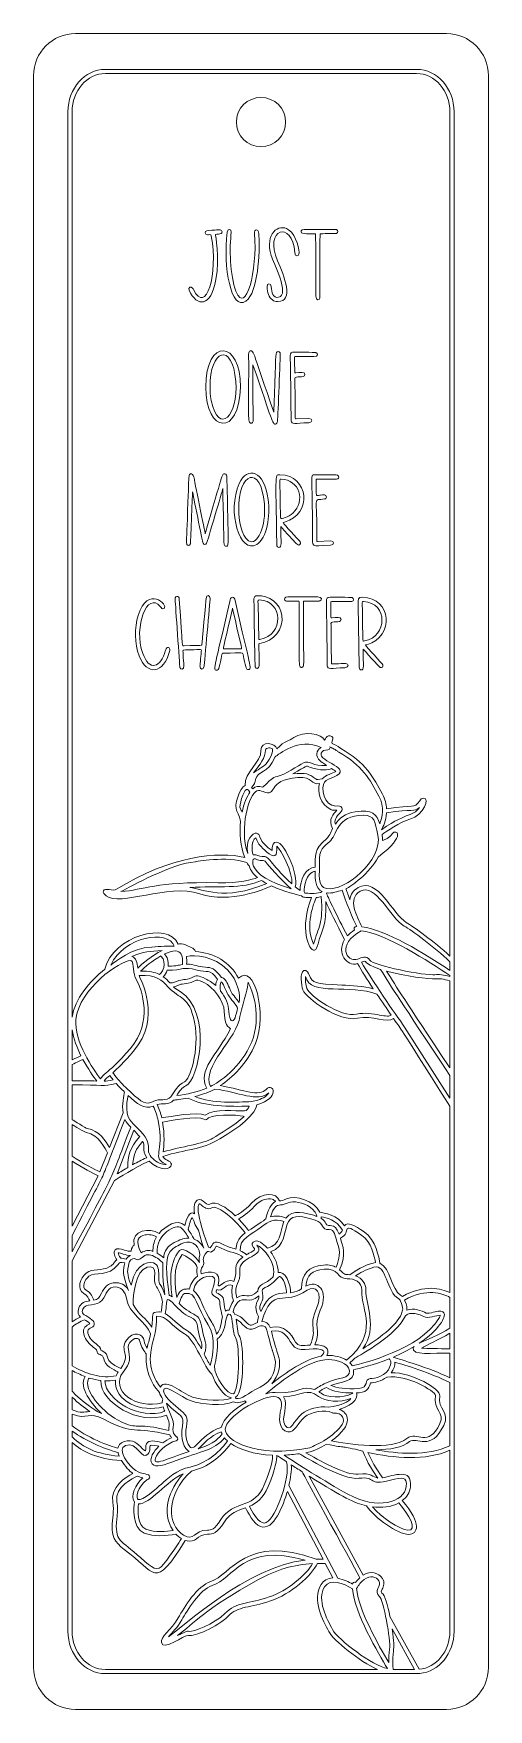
# Model space of a CAD drawing. Header units: inches. Extents: x 186 to 318, y 11 to 493.
import ezdxf

# ---------------------------------------------------------------- set-up
doc = ezdxf.new("R2010")
doc.units = ezdxf.units.IN
doc.header["$MEASUREMENT"] = 0
doc.layers.add('_U+0421_U+043B_U+043E_U+0439 1', color=7, linetype='Continuous')

msp = doc.modelspace()

# ---------------------------------------------------------------- linework, layer by layer
at = {"layer": '_U+0421_U+043B_U+043E_U+0439 1', "color": 1, "lineweight": 9, "true_color": 0xff0000}
for points, knots in [([(305.39, 493.2), (305.39, 493.2), (198.61, 493.2), (198.61, 493.2), (191.91, 493.2), (186.48, 487.77), (186.48, 481.07), (186.48, 481.07), (186.48, 22.93), (186.48, 22.93), (186.48, 16.23), (191.91, 10.8), (198.61, 10.8), (198.61, 10.8), (305.39, 10.8), (305.39, 10.8), (312.09, 10.8), (317.52, 16.23), (317.52, 22.93), (317.52, 22.93), (317.52, 481.07), (317.52, 481.07), (317.52, 487.77), (312.09, 493.2), (305.39, 493.2)], [0, 0, 0, 0, 1, 1, 1, 2, 2, 2, 3, 3, 3, 4, 4, 4, 5, 5, 5, 6, 6, 6, 7, 7, 7, 8, 8, 8, 8]), ([(252, 460.64), (248.09, 460.64), (244.91, 463.81), (244.91, 467.72), (244.91, 471.64), (248.09, 474.81), (252, 474.81), (255.91, 474.81), (259.09, 471.64), (259.09, 467.72), (259.09, 463.81), (255.91, 460.64), (252, 460.64)], [0, 0, 0, 0, 1, 1, 1, 2, 2, 2, 3, 3, 3, 4, 4, 4, 4])]:
    msp.add_open_spline(points, degree=3, knots=knots, dxfattribs=at)
at = {"layer": '_U+0421_U+043B_U+043E_U+0439 1', "color": 7, "lineweight": 9, "true_color": 0xffffff}
for points, knots in [([(296.82, 482.88), (296.82, 482.88), (207.18, 482.88), (207.18, 482.88), (201.24, 482.88), (196.4, 477.41), (196.4, 470.7), (196.4, 470.7), (196.4, 33.3), (196.4, 33.3), (196.4, 26.59), (201.24, 21.12), (207.18, 21.12), (207.18, 21.12), (297.72, 21.17), (297.72, 21.17), (303.24, 21.69), (307.6, 26.93), (307.6, 33.3), (307.6, 33.3), (307.6, 470.7), (307.6, 470.7), (307.6, 477.41), (302.77, 482.88), (296.82, 482.88)], [0, 0, 0, 0, 1, 1, 1, 2, 2, 2, 3, 3, 3, 4, 4, 4, 5, 5, 5, 6, 6, 6, 7, 7, 7, 8, 8, 8, 8]), ([(306.4, 227.66), (301.82, 231.87), (295.92, 236.12), (293.84, 237.33), (289.99, 239.58), (285.58, 250.62), (279.95, 247.35), (278.63, 246.58), (277.83, 245.43), (277.59, 243.88), (276.98, 245.47), (276.65, 246.52), (276.49, 247.09), (277.79, 247.62), (283.35, 251.42), (285.76, 256.16), (294.28, 262.68), (290.81, 264.27), (289.84, 262.92), (289, 261.54), (287.71, 261.23), (287.01, 260.96), (287.01, 261.52), (286.97, 262.09), (286.86, 262.66), (288.01, 263.47), (292.18, 266.33), (294.82, 267.06), (299.06, 268.24), (300.75, 273.3), (298.7, 273.13), (298.27, 273.11), (298.01, 272.76), (297.7, 272.33), (295.92, 269.88), (296.32, 271.45), (288.17, 270.06), (288.11, 271.38), (287.79, 272.81), (287.01, 274.26), (284.46, 278.99), (282.06, 283.45), (275, 287.41), (272.63, 289.32), (272.03, 288.05), (272.69, 290.15), (272.88, 290.76), (272.07, 291.24), (271.44, 291.03), (270.95, 290.87), (270.56, 290.37), (270.33, 289.82), (269.59, 291.69), (264.23, 292.52), (261.49, 290.56), (259.91, 289.43), (258.99, 289.81), (256.52, 287.3), (256.31, 289.04), (251.85, 289.8), (252, 286.82), (252.17, 283.39), (247.17, 280.6), (247.41, 276.77), (245.84, 276.22), (244.09, 270.87), (245.05, 269.39), (245.67, 268.42), (246.04, 266.79), (246.12, 266.43), (245.78, 263.14), (246.1, 259.14), (247.3, 256.04), (239.99, 257.9), (225.66, 256.52), (210.43, 246.88), (209.4, 246.23), (207.05, 247.41), (206.62, 246.47), (206.37, 245.92), (206.91, 245.45), (207.4, 245.04), (211.37, 241.71), (225.14, 248.69), (234.37, 245.57), (243.11, 242.63), (253.28, 247.02), (255.05, 247.84), (258.75, 246.15), (262.83, 245.18), (263.69, 244.99), (264.05, 244.57), (264.4, 244.61), (264.94, 244.56), (265.4, 244.53), (265.98, 244.49), (266.58, 244.48), (263.01, 236.02), (265.76, 228.93), (267.44, 229.36), (267.97, 229.5), (268.11, 230.02), (268.42, 231.16), (269.64, 235.65), (270.92, 236.27), (270.63, 243.32), (271.75, 240.97), (273.7, 236.97), (276.09, 232.38), (273.68, 228.54), (276.73, 224.59), (279.8, 225.48), (280.91, 223.52), (282.55, 220.95), (284.33, 218.27), (281.6, 218.93), (278.04, 219.2), (275.24, 219.32), (267.3, 219.69), (266.95, 219.8), (265.9, 222.23), (265.73, 222.62), (265.22, 223.82), (264.35, 223.47), (263.16, 222.99), (263.55, 219.31), (264.09, 217.9), (265.04, 215.4), (274.64, 208.56), (279.78, 209.76), (284.1, 210.75), (288.35, 208.15), (290.2, 209.65), (293.13, 205.44), (290.02, 210.23), (306.4, 184.49), (306.4, 184.49), (306.4, 130.79), (306.4, 130.79), (303.93, 131.98), (299.06, 133.25), (292.74, 129.69), (292.59, 129.85), (292.42, 129.96), (292.22, 130.07), (289.6, 131.51), (289.37, 137.93), (286.21, 139.22), (286.01, 140.73), (285.06, 146.02), (281.72, 148.25), (278.83, 150.18), (277.06, 151.29), (276.02, 150.02), (274.14, 153.23), (270.02, 153.7), (268.92, 153.94), (267.39, 157.28), (261.85, 158.92), (259.35, 157.75), (258.38, 157.3), (257.81, 157.23), (257.36, 157.21), (256.46, 159.67), (252.24, 159.78), (249.26, 156.5), (247.1, 154.12), (245.25, 153.2), (244.56, 152.92), (241.9, 155.42), (239, 157.27), (237.28, 156.27), (235.96, 155.49), (234.74, 159.24), (233.04, 156.72), (232.64, 156.13), (232.64, 154.94), (232.85, 153.51), (231.43, 154.58), (230.47, 151.9), (230.07, 150.12), (227.99, 152.22), (224.43, 149.93), (222.63, 147.85), (220.03, 149.5), (214.59, 148.88), (215.44, 144.49), (215.11, 144.23), (214.74, 143.71), (214.58, 142.7), (214.34, 142.56), (213.22, 142.88), (212.68, 143.04), (211.53, 143.38), (210.54, 143.67), (210.01, 143.07), (209.31, 142.29), (209.92, 141.03), (210.44, 140.24), (209.5, 139.42), (209.75, 139.01), (208.45, 138.26), (206.19, 136.96), (203.43, 137.8), (201.69, 136.43), (199.78, 134.93), (198.88, 131.77), (200.98, 130.53), (201.91, 129.98), (202.43, 129.05), (202.69, 128.43), (201.45, 128.23), (200.06, 127.89), (199.52, 126.38), (199.03, 125.02), (199.38, 124.28), (199.98, 123.76), (199.13, 123.36), (198.34, 122.9), (197.6, 122.38), (197.6, 122.38), (197.6, 139.94), (197.6, 139.94), (197.6, 139.94), (209.8, 163.03), (209.8, 163.03), (210.66, 163.59), (215.75, 166.89), (219.84, 168.64), (222.88, 165.56), (226.3, 166.18), (226.18, 167.72), (226.1, 168.83), (223.95, 168.93), (223.74, 170), (230.32, 172.12), (234.69, 171.74), (240.14, 175.07), (243.96, 177.4), (250.17, 181.2), (250.78, 184.86), (257.67, 186.71), (255.6, 191.42), (253.51, 189.28), (251.37, 187.1), (247.39, 189.09), (240.28, 190.36), (243.61, 192.59), (248.11, 196.78), (250.43, 202.5), (253.91, 211.08), (249.97, 225.93), (245.56, 221.26), (243.18, 225.85), (238.31, 228.7), (233.12, 228.94), (232.78, 230.14), (231.24, 230.35), (230.24, 230.86), (229.43, 231.28), (228.64, 231.21), (228.11, 231.07), (225.4, 237.82), (209.31, 233.49), (207.05, 223.86), (202.61, 220.47), (198.37, 215.25), (197.6, 210.04), (197.6, 210.04), (197.6, 470.7), (197.6, 470.7), (197.6, 476.75), (201.9, 481.68), (207.18, 481.68), (207.18, 481.68), (296.82, 481.68), (296.82, 481.68), (302.1, 481.68), (306.4, 476.75), (306.4, 470.7), (306.4, 470.7), (306.4, 227.66), (306.4, 227.66), (306.4, 227.66), (306.4, 227.66), (306.4, 227.66)], [0, 0, 0, 0, 1, 1, 1, 2, 2, 2, 3, 3, 3, 4, 4, 4, 5, 5, 5, 6, 6, 6, 7, 7, 7, 8, 8, 8, 9, 9, 9, 10, 10, 10, 11, 11, 11, 12, 12, 12, 13, 13, 13, 14, 14, 14, 15, 15, 15, 16, 16, 16, 17, 17, 17, 18, 18, 18, 19, 19, 19, 20, 20, 20, 21, 21, 21, 22, 22, 22, 23, 23, 23, 24, 24, 24, 25, 25, 25, 26, 26, 26, 27, 27, 27, 28, 28, 28, 29, 29, 29, 30, 30, 30, 31, 31, 31, 32, 32, 32, 33, 33, 33, 34, 34, 34, 35, 35, 35, 36, 36, 36, 37, 37, 37, 38, 38, 38, 39, 39, 39, 40, 40, 40, 41, 41, 41, 42, 42, 42, 43, 43, 43, 44, 44, 44, 45, 45, 45, 46, 46, 46, 47, 47, 47, 48, 48, 48, 49, 49, 49, 50, 50, 50, 51, 51, 51, 52, 52, 52, 53, 53, 53, 54, 54, 54, 55, 55, 55, 56, 56, 56, 57, 57, 57, 58, 58, 58, 59, 59, 59, 60, 60, 60, 61, 61, 61, 62, 62, 62, 63, 63, 63, 64, 64, 64, 65, 65, 65, 66, 66, 66, 67, 67, 67, 68, 68, 68, 69, 69, 69, 70, 70, 70, 71, 71, 71, 72, 72, 72, 73, 73, 73, 74, 74, 74, 75, 75, 75, 76, 76, 76, 77, 77, 77, 78, 78, 78, 79, 79, 79, 80, 80, 80, 81, 81, 81, 82, 82, 82, 83, 83, 83, 84, 84, 84, 85, 85, 85, 86, 86, 86, 87, 87, 87, 88, 88, 88, 89, 89, 89, 90, 90, 90, 91, 91, 91, 92, 92, 92, 93, 93, 93, 94, 94, 94, 95, 95, 95, 95]), ([(254.15, 418.04), (253.86, 418.79), (253.79, 419.56), (253.75, 420.28), (253.69, 421.37), (254.85, 421.51), (254.95, 420.36), (255.09, 418.74), (255.42, 416.99), (257.03, 417.27), (260.47, 417.88), (255.49, 427.42), (254.93, 429.28), (253.01, 435.67), (257.13, 438.64), (259.92, 436.74), (262.28, 435.13), (263.2, 430.65), (262.91, 429.65), (262.74, 429.04), (261.84, 428.91), (261.75, 430.11), (261.1, 439.64), (252.7, 437.02), (256.77, 427.75), (258.67, 423.45), (261.62, 416.03), (256.77, 416.03), (255.71, 416.03), (254.69, 416.66), (254.15, 418.04)], [0, 0, 0, 0, 1, 1, 1, 2, 2, 2, 3, 3, 3, 4, 4, 4, 5, 5, 5, 6, 6, 6, 7, 7, 7, 8, 8, 8, 9, 9, 9, 10, 10, 10, 10]), ([(231.28, 419.35), (230.94, 420.08), (231.84, 420.62), (232.3, 419.9), (232.39, 419.77), (232.46, 419.62), (232.53, 419.48), (236.21, 412.05), (239.75, 423.88), (237.69, 434.98), (237.62, 435.33), (237.63, 435.33), (237.24, 435.31), (237.02, 435.3), (236.78, 435.29), (236.56, 435.29), (235.87, 435.31), (235.67, 436.22), (236.44, 436.45), (236.66, 436.53), (238.98, 436.64), (239.22, 436.66), (239.92, 436.7), (240.77, 436.83), (240.78, 436.11), (240.78, 435.61), (240.31, 435.5), (239.8, 435.48), (239.68, 435.48), (238.94, 435.44), (238.86, 435.36), (238.86, 435.36), (240.19, 428.71), (239.02, 422.38), (237.53, 414.38), (233.57, 414.35), (231.28, 419.35)], [0, 0, 0, 0, 1, 1, 1, 2, 2, 2, 3, 3, 3, 4, 4, 4, 5, 5, 5, 6, 6, 6, 7, 7, 7, 8, 8, 8, 9, 9, 9, 10, 10, 10, 11, 11, 11, 12, 12, 12, 12]), ([(242.24, 436.04), (242.37, 437.27), (243.57, 436.95), (243.45, 436), (242.88, 431.7), (242.99, 423.54), (244.8, 419), (247.62, 411.93), (251, 424.98), (250.15, 435.6), (250.1, 436.16), (250.17, 436.74), (250.73, 436.73), (251.43, 436.72), (251.38, 435.66), (251.41, 434.94), (251.66, 430.35), (251.19, 418.61), (247.64, 416.15), (243.34, 413.17), (241.06, 426.01), (242.24, 436.04)], [0, 0, 0, 0, 1, 1, 1, 2, 2, 2, 3, 3, 3, 4, 4, 4, 5, 5, 5, 6, 6, 6, 7, 7, 7, 7]), ([(263.7, 435.82), (263.38, 436.15), (263.51, 436.78), (264.42, 436.81), (264.73, 436.82), (273.44, 436.89), (273.76, 436.75), (274.3, 436.52), (274.28, 435.86), (273.75, 435.66), (273.59, 435.6), (269.09, 435.6), (269.03, 435.55), (268.92, 435.44), (269, 417.21), (268.98, 417.05), (268.89, 416.3), (267.78, 416.2), (267.79, 417.56), (267.79, 417.67), (267.78, 435.47), (267.7, 435.55), (267.59, 435.65), (264.08, 435.43), (263.7, 435.82)], [0, 0, 0, 0, 1, 1, 1, 2, 2, 2, 3, 3, 3, 4, 4, 4, 5, 5, 5, 6, 6, 6, 7, 7, 7, 8, 8, 8, 8]), ([(236.09, 391.42), (236.06, 378.05), (245.82, 377.04), (246.05, 391.38), (246.24, 405.04), (236.12, 405.79), (236.09, 391.42)], [0, 0, 0, 0, 1, 1, 1, 2, 2, 2, 2]), ([(237.34, 391.41), (237.15, 402.14), (243.77, 404.7), (244.75, 393.07), (245.6, 383.11), (239.75, 377.38), (237.69, 387.56), (237.35, 389.2), (237.34, 390.25), (237.34, 391.41)], [0, 0, 0, 0, 1, 1, 1, 2, 2, 2, 3, 3, 3, 3]), ([(249.78, 382.13), (249.81, 381.24), (249.45, 381), (249.11, 381.04), (248.11, 381.16), (248.45, 383.14), (248.46, 397.77), (248.46, 400.88), (248.24, 401.63), (248.9, 401.85), (249.92, 402.19), (249.78, 401.14), (255.69, 384.22), (255.69, 384.22), (255.91, 390.6), (255.99, 392.53), (256.35, 400.84), (256.08, 401.69), (256.97, 401.67), (257.29, 401.66), (257.53, 401.41), (257.54, 401.06), (257.56, 400.55), (256.91, 383.13), (256.75, 381.63), (256.68, 381.07), (256.41, 380.84), (256.13, 380.8), (255.27, 380.66), (255.39, 381.42), (249.68, 397.85), (249.69, 388.8), (249.62, 387.18), (249.78, 382.13)], [0, 0, 0, 0, 1, 1, 1, 2, 2, 2, 3, 3, 3, 4, 4, 4, 5, 5, 5, 6, 6, 6, 7, 7, 7, 8, 8, 8, 9, 9, 9, 10, 10, 10, 11, 11, 11, 11]), ([(261.65, 399.9), (261.67, 398.53), (261.7, 397.14), (261.73, 395.77), (261.74, 395.48), (261.76, 395.48), (262.04, 395.5), (263.11, 395.58), (264.69, 395.99), (264.65, 395.05), (264.6, 393.81), (261.73, 394.81), (261.74, 393.96), (261.76, 392.41), (261.89, 383.69), (261.86, 382.44), (261.86, 382.29), (261.9, 382.24), (262.09, 382.25), (262.09, 382.25), (265.8, 382.4), (265.8, 382.4), (266.97, 382.43), (266.99, 381.24), (265.77, 381.18), (261.67, 380.98), (260.81, 380.7), (260.68, 381.7), (260.66, 381.88), (260.54, 393.35), (260.54, 393.46), (260.49, 401.39), (260.01, 401.47), (261.52, 401.45), (261.82, 401.45), (267.52, 401.47), (267.8, 401.37), (268.43, 401.14), (268.53, 400.19), (267.2, 400.21), (266.13, 400.21), (264.36, 400.22), (262.27, 400.23), (261.55, 400.24), (261.65, 400.14), (261.65, 399.9)], [0, 0, 0, 0, 1, 1, 1, 2, 2, 2, 3, 3, 3, 4, 4, 4, 5, 5, 5, 6, 6, 6, 7, 7, 7, 8, 8, 8, 9, 9, 9, 10, 10, 10, 11, 11, 11, 12, 12, 12, 13, 13, 13, 14, 14, 14, 15, 15, 15, 15]), ([(230.54, 346.79), (231.32, 366.63), (231.03, 366.24), (231.72, 366.42), (232.04, 366.5), (232.52, 366.25), (232.66, 365.55), (232.71, 365.28), (235.87, 349.44), (235.94, 349.18), (241, 366.5), (240.7, 366.54), (241.55, 366.44), (242.09, 366.37), (242.17, 365.92), (242.18, 365.38), (242.51, 345.78), (242.92, 345.63), (241.92, 345.63), (241.67, 345.63), (241.44, 345.83), (241.36, 346.16), (241.28, 346.47), (241.01, 362), (241.01, 362.22), (240.85, 361.67), (236.58, 346.99), (236.34, 346.47), (236.14, 345.99), (235.49, 346.02), (235.3, 346.48), (235.19, 346.76), (232.34, 360.99), (232.28, 361.3), (232.28, 360.85), (231.81, 346.72), (231.67, 346.27), (231.47, 345.59), (230.5, 345.63), (230.54, 346.79)], [0, 0, 0, 0, 1, 1, 1, 2, 2, 2, 3, 3, 3, 4, 4, 4, 5, 5, 5, 6, 6, 6, 7, 7, 7, 8, 8, 8, 9, 9, 9, 10, 10, 10, 11, 11, 11, 12, 12, 12, 13, 13, 13, 13]), ([(254.06, 359.1), (252.93, 367.39), (248.09, 368.87), (245.73, 363.65), (242.12, 355.67), (245.89, 343.15), (250.78, 346.15), (253.71, 347.96), (254.72, 354.35), (254.06, 359.1)], [0, 0, 0, 0, 1, 1, 1, 2, 2, 2, 3, 3, 3, 3]), ([(248.44, 347.22), (246.22, 348.7), (245.57, 353.39), (245.57, 356.15), (245.38, 366.86), (251.99, 369.45), (252.98, 357.81), (253.53, 351.29), (250.93, 345.54), (248.44, 347.22)], [0, 0, 0, 0, 1, 1, 1, 2, 2, 2, 3, 3, 3, 3]), ([(263.23, 346.13), (263.58, 346.46), (263.39, 346.83), (263.08, 347.16), (262.73, 347.54), (258.6, 351.95), (258.36, 352.41), (258.39, 352.44), (258.57, 352.49), (258.77, 352.55), (266.89, 354.86), (265.85, 366.04), (257.47, 366.19), (256.05, 366.2), (256.15, 367.58), (256.56, 346.08), (256.57, 345.59), (256.8, 345.27), (257.15, 345.26), (258.15, 345.26), (257.68, 346.68), (257.71, 351.29), (258.66, 350.21), (258.69, 350.16), (262.11, 346.43), (262.46, 346.05), (262.85, 345.77), (263.23, 346.13)], [0, 0, 0, 0, 1, 1, 1, 2, 2, 2, 3, 3, 3, 4, 4, 4, 5, 5, 5, 6, 6, 6, 7, 7, 7, 8, 8, 8, 9, 9, 9, 9]), ([(274, 366.11), (274.38, 365.97), (274.44, 365.72), (274.43, 365.52), (274.39, 364.99), (273.92, 364.95), (273.4, 364.95), (272.33, 364.95), (270.57, 364.96), (268.47, 364.96), (267.75, 364.98), (267.84, 364.88), (267.85, 364.64), (267.85, 364.52), (267.89, 360.33), (267.98, 360.26), (268.05, 360.19), (269.03, 360.3), (269.13, 360.32), (269.89, 360.39), (270.88, 360.56), (270.85, 359.79), (270.84, 359.48), (270.64, 359.27), (270.32, 359.22), (266.77, 358.67), (268.25, 360.91), (268.06, 347.18), (268.05, 347.01), (268.11, 346.98), (268.28, 346.98), (268.28, 346.98), (272, 347.14), (272, 347.14), (273.17, 347.17), (273.18, 345.98), (271.97, 345.92), (266.07, 345.63), (266.84, 345.1), (266.84, 349.15), (266.83, 366.87), (265.99, 366.22), (267.71, 366.19), (268.01, 366.19), (273.72, 366.21), (274, 366.11)], [0, 0, 0, 0, 1, 1, 1, 2, 2, 2, 3, 3, 3, 4, 4, 4, 5, 5, 5, 6, 6, 6, 7, 7, 7, 8, 8, 8, 9, 9, 9, 10, 10, 10, 11, 11, 11, 12, 12, 12, 13, 13, 13, 14, 14, 14, 15, 15, 15, 15]), ([(257.45, 364.59), (257.46, 364.99), (257.49, 364.99), (257.83, 364.97), (263.04, 364.68), (264.96, 358.7), (261.18, 355.18), (259.83, 353.93), (257.87, 353.48), (257.7, 353.6), (257.56, 353.71), (257.45, 364.41), (257.45, 364.59)], [0, 0, 0, 0, 1, 1, 1, 2, 2, 2, 3, 3, 3, 4, 4, 4, 4]), ([(216.92, 314.07), (215.58, 317.61), (215.54, 322.19), (216.63, 325.71), (219.35, 334.56), (225.47, 328.71), (224.08, 327.72), (223.61, 327.38), (223.3, 327.83), (222.95, 328.27), (219.36, 332.81), (215.17, 322.58), (217.95, 314.74), (219.76, 309.62), (223.14, 310.48), (224.52, 315.7), (224.86, 317.04), (225.95, 316.51), (225.73, 315.64), (223.98, 308.71), (219.11, 308.33), (216.92, 314.07)], [0, 0, 0, 0, 1, 1, 1, 2, 2, 2, 3, 3, 3, 4, 4, 4, 5, 5, 5, 6, 6, 6, 7, 7, 7, 7]), ([(227.29, 329.91), (227.25, 330.49), (227.21, 331.13), (227.79, 331.2), (228.11, 331.24), (228.43, 331.02), (228.48, 330.4), (229.54, 316.07), (229.11, 316.98), (229.86, 316.99), (235.16, 317.1), (234.95, 316.9), (235, 317.48), (234.97, 317.16), (236.14, 330.29), (236.17, 330.6), (236.28, 331.73), (237.41, 331.61), (237.37, 330.62), (237.33, 329.81), (235.69, 311.77), (235.63, 311.09), (235.5, 309.83), (234.32, 310.13), (234.43, 311.18), (234.44, 311.37), (234.79, 315.1), (234.8, 315.29), (234.84, 315.91), (234.87, 315.86), (234.28, 315.87), (234.19, 315.87), (229.61, 315.78), (229.55, 315.71), (229.43, 315.59), (229.79, 311.33), (229.8, 311.16), (229.88, 309.98), (228.77, 310.02), (228.65, 310.71), (228.59, 311.05), (227.33, 329.4), (227.29, 329.91)], [0, 0, 0, 0, 1, 1, 1, 2, 2, 2, 3, 3, 3, 4, 4, 4, 5, 5, 5, 6, 6, 6, 7, 7, 7, 8, 8, 8, 9, 9, 9, 10, 10, 10, 11, 11, 11, 12, 12, 12, 13, 13, 13, 14, 14, 14, 14]), ([(244.53, 329.99), (244.42, 330.48), (244.29, 330.92), (243.79, 330.92), (243.22, 330.92), (243.14, 330.3), (243.01, 329.75), (238.7, 310.89), (238.12, 310.12), (239.12, 309.92), (240, 309.74), (240.01, 311.28), (240.76, 314.46), (240.85, 314.85), (240.85, 314.85), (241.22, 314.85), (247.05, 314.9), (246.68, 315.15), (246.85, 314.42), (247.58, 311.28), (247.59, 309.96), (248.42, 310.12), (249.42, 310.31), (248.97, 310.52), (244.53, 329.99)], [0, 0, 0, 0, 1, 1, 1, 2, 2, 2, 3, 3, 3, 4, 4, 4, 5, 5, 5, 6, 6, 6, 7, 7, 7, 8, 8, 8, 8]), ([(250.82, 331.36), (250.3, 331.32), (250.09, 331.13), (249.98, 330.6), (249.95, 330.45), (250.24, 311.23), (250.32, 310.95), (250.51, 310.25), (251.47, 310.29), (251.46, 311.24), (251.43, 313.19), (251.47, 315.17), (251.37, 317.18), (251.35, 317.5), (251.35, 317.54), (251.71, 317.6), (255.69, 318.23), (258.55, 321.81), (258.01, 325.66), (257.52, 329.16), (254.42, 331.62), (250.82, 331.36)], [0, 0, 0, 0, 1, 1, 1, 2, 2, 2, 3, 3, 3, 4, 4, 4, 5, 5, 5, 6, 6, 6, 7, 7, 7, 7]), ([(251.18, 329.07), (251.11, 330.13), (251.02, 330.16), (251.56, 330.15), (258.39, 330.01), (258.74, 320), (251.7, 318.82), (251.64, 318.82), (251.45, 318.78), (251.41, 318.82), (251.34, 318.88), (251.18, 328.97), (251.18, 329.07)], [0, 0, 0, 0, 1, 1, 1, 2, 2, 2, 3, 3, 3, 4, 4, 4, 4]), ([(268.99, 329.88), (268.74, 329.78), (264.71, 329.81), (264.45, 329.82), (264.27, 329.81), (264.21, 329.77), (264.21, 329.55), (264.11, 312.14), (264.72, 310.88), (263.72, 310.74), (262.72, 310.59), (262.99, 311.76), (262.99, 329.6), (262.99, 329.79), (262.92, 329.8), (262.76, 329.82), (262.56, 329.81), (259.93, 329.81), (259.65, 329.82), (259.2, 329.82), (258.79, 329.97), (258.8, 330.42), (258.81, 331.37), (260.3, 331.06), (268.34, 331.05), (269.59, 331.05), (269.67, 330.15), (268.99, 329.88)], [0, 0, 0, 0, 1, 1, 1, 2, 2, 2, 3, 3, 3, 4, 4, 4, 5, 5, 5, 6, 6, 6, 7, 7, 7, 8, 8, 8, 9, 9, 9, 9]), ([(271.94, 330.93), (272.24, 330.92), (277.94, 330.95), (278.22, 330.85), (278.88, 330.61), (278.73, 329.83), (278.16, 329.72), (277.77, 329.65), (272.79, 329.72), (272.41, 329.7), (272.06, 329.69), (272.06, 329.69), (272.07, 329.38), (272.09, 328.01), (272.11, 326.62), (272.15, 325.25), (272.15, 324.96), (272.18, 324.95), (272.46, 324.97), (273.52, 325.06), (275.11, 325.46), (275.07, 324.53), (275.02, 323.28), (272.15, 324.29), (272.16, 323.43), (272.16, 323.36), (272.27, 311.81), (272.32, 311.76), (272.41, 311.67), (276.24, 311.89), (276.39, 311.88), (277.34, 311.82), (277.38, 310.72), (276.19, 310.66), (272.08, 310.46), (271.22, 310.18), (271.1, 311.18), (271.1, 311.2), (270.85, 329.72), (270.85, 329.72), (270.85, 330.65), (270.96, 330.94), (271.94, 330.93)], [0, 0, 0, 0, 1, 1, 1, 2, 2, 2, 3, 3, 3, 4, 4, 4, 5, 5, 5, 6, 6, 6, 7, 7, 7, 8, 8, 8, 9, 9, 9, 10, 10, 10, 11, 11, 11, 12, 12, 12, 13, 13, 13, 14, 14, 14, 14]), ([(280.28, 310.82), (280.29, 310.33), (280.52, 310.01), (280.87, 310), (281.82, 310), (281.4, 311.21), (281.43, 316.03), (281.72, 315.7), (285.93, 310.93), (286.34, 310.76), (286.8, 310.56), (287.26, 310.99), (287.1, 311.48), (287.02, 311.7), (282.32, 316.7), (282.08, 317.15), (282.12, 317.18), (282.29, 317.23), (282.49, 317.29), (290.51, 319.57), (289.66, 330.78), (281.19, 330.93), (279.83, 330.95), (279.96, 330.4), (279.97, 328.77), (279.98, 328.64), (280.24, 313.02), (280.28, 310.82)], [0, 0, 0, 0, 1, 1, 1, 2, 2, 2, 3, 3, 3, 4, 4, 4, 5, 5, 5, 6, 6, 6, 7, 7, 7, 8, 8, 8, 9, 9, 9, 9]), ([(281.37, 318.72), (281.3, 319.86), (281.17, 328.33), (281.18, 329.33), (281.18, 329.73), (281.22, 329.72), (281.55, 329.71), (288.6, 329.32), (288.54, 319.61), (281.81, 318.38), (281.35, 318.3), (281.39, 318.27), (281.37, 318.72)], [0, 0, 0, 0, 1, 1, 1, 2, 2, 2, 3, 3, 3, 4, 4, 4, 4]), ([(241.51, 316.08), (241.12, 316.08), (241.12, 316.04), (241.22, 316.49), (241.52, 317.85), (243.62, 327.15), (243.8, 327.8), (243.8, 327.78), (246.37, 316.52), (246.37, 316.52), (246.5, 315.88), (246.72, 316.1), (241.51, 316.08)], [0, 0, 0, 0, 1, 1, 1, 2, 2, 2, 3, 3, 3, 4, 4, 4, 4]), ([(250.46, 278.44), (251.13, 281.27), (253.99, 279.88), (256.05, 285.01), (257.05, 285.63), (262.77, 290.65), (269.29, 287.73), (267.77, 286.82), (267.73, 285.04), (268.92, 283.93), (269.41, 283.48), (270.14, 283), (270.91, 282.51), (266.81, 282.11), (266.04, 284.2), (264.21, 283.25), (262.9, 282.57), (258.73, 279.77), (256.66, 279.36), (255.29, 279.08), (254.33, 278.07), (253.55, 277.25), (253.22, 276.89), (252.65, 276.31), (252.46, 276.32), (251.37, 276.66), (250.45, 276.59), (249.63, 275.81), (249.52, 275.95), (249.4, 276.08), (249.27, 276.21), (250.07, 276.82), (250.29, 277.73), (250.46, 278.44)], [0, 0, 0, 0, 1, 1, 1, 2, 2, 2, 3, 3, 3, 4, 4, 4, 5, 5, 5, 6, 6, 6, 7, 7, 7, 8, 8, 8, 9, 9, 9, 10, 10, 10, 11, 11, 11, 11]), ([(249.81, 280.44), (251.61, 282.44), (253.36, 285.04), (253.27, 286.88), (253.25, 287.32), (253.86, 287.58), (254.29, 287.58), (254.55, 287.58), (255.15, 287.4), (255.32, 287.26), (255.54, 286.84), (254.8, 284.51), (253.5, 283.03), (252.78, 282.23), (250.66, 280.91), (249.81, 280.44)], [0, 0, 0, 0, 1, 1, 1, 2, 2, 2, 3, 3, 3, 4, 4, 4, 5, 5, 5, 5]), ([(271.83, 287.85), (272.03, 287.72), (272.27, 287.59), (272.56, 287.46), (274.17, 286.75), (273.37, 286.95), (274.37, 286.38), (281.16, 282.59), (283.38, 278.46), (285.95, 273.69), (287.63, 270.57), (286.89, 267.45), (286.19, 265.69), (285.39, 268.51), (284.06, 269.9), (279.15, 269.2), (276.2, 268.78), (274.52, 267.22), (273.41, 265.61), (272.91, 267.33), (274.31, 268.18), (275.07, 269.23), (275.38, 269.66), (275.45, 270.04), (275.27, 270.37), (274.98, 270.91), (274.3, 270.88), (273.57, 270.85), (270.19, 270.71), (269.03, 276.31), (270.33, 277.76), (270.84, 278.32), (271.97, 278.79), (272.87, 279.17), (279.1, 281.78), (268.33, 283.5), (269.35, 286.1), (269.58, 286.68), (270.3, 287.03), (271.28, 287.04), (271.55, 287.04), (271.79, 287.22), (271.86, 287.48), (271.89, 287.61), (271.88, 287.74), (271.83, 287.85)], [0, 0, 0, 0, 1, 1, 1, 2, 2, 2, 3, 3, 3, 4, 4, 4, 5, 5, 5, 6, 6, 6, 7, 7, 7, 8, 8, 8, 9, 9, 9, 10, 10, 10, 11, 11, 11, 12, 12, 12, 13, 13, 13, 14, 14, 14, 15, 15, 15, 15]), ([(269.61, 278.72), (269.61, 278.72), (268.34, 278.44), (268.34, 278.44), (268.09, 278.39), (267.92, 278.5), (267.45, 278.87), (266.04, 279.97), (264.84, 280.56), (261.15, 280.07), (265.38, 282.46), (264.67, 282.59), (266.3, 281.97), (268.91, 280.97), (271.54, 281.18), (272.34, 281.63), (272.84, 281.32), (273.33, 281), (273.57, 280.81), (272.57, 280.24), (270.73, 279.78), (269.61, 278.72)], [0, 0, 0, 0, 1, 1, 1, 2, 2, 2, 3, 3, 3, 4, 4, 4, 5, 5, 5, 6, 6, 6, 7, 7, 7, 7]), ([(246.55, 269.09), (246.4, 269.43), (246.24, 269.76), (246.05, 270.04), (245.51, 270.88), (247, 275.29), (247.79, 275.64), (248.18, 275.74), (248.6, 275.21), (248.83, 274.84), (247.94, 273.55), (247.08, 271.53), (246.55, 269.09)], [0, 0, 0, 0, 1, 1, 1, 2, 2, 2, 3, 3, 3, 4, 4, 4, 4]), ([(255.87, 260.33), (255.09, 259.78), (255.36, 259.01), (255.17, 258.08), (254.62, 258.41), (253.61, 259.16), (252.92, 259.95), (252.36, 260.59), (252.16, 260.84), (251.71, 261.88), (251.49, 262.41), (251.27, 262.91), (250.75, 263.02), (249.68, 263.24), (247.35, 261.08), (248.17, 257.16), (245.66, 264.59), (248.56, 274.3), (250.84, 275.21), (251.41, 275.44), (252, 275.22), (252.62, 274.98), (256.93, 273.34), (253.33, 278.34), (262.65, 279.02), (266.91, 279.39), (266.48, 276.8), (268.81, 277.31), (268.21, 275.13), (268.94, 271.3), (272.11, 269.82), (272.59, 269.56), (273.33, 269.65), (273.88, 269.66), (272.99, 268.64), (271.18, 267.1), (272.64, 264.33), (272.06, 263.26), (271.55, 261.95), (270.89, 261.42), (267.12, 258.43), (267.68, 256.32), (267.63, 253.25), (264.8, 253.25), (263.22, 249.3), (263.25, 246.57), (262.81, 246.84), (262.34, 247.2), (261.83, 247.62), (263.11, 250.74), (258.2, 261.96), (255.87, 260.33)], [0, 0, 0, 0, 1, 1, 1, 2, 2, 2, 3, 3, 3, 4, 4, 4, 5, 5, 5, 6, 6, 6, 7, 7, 7, 8, 8, 8, 9, 9, 9, 10, 10, 10, 11, 11, 11, 12, 12, 12, 13, 13, 13, 14, 14, 14, 15, 15, 15, 16, 16, 16, 17, 17, 17, 17]), ([(288.16, 268.84), (295.93, 270.19), (295.87, 268.95), (297.61, 270.42), (295.42, 267.43), (294.89, 269.64), (286.75, 264.04), (287.18, 264.83), (288, 266.61), (288.16, 268.84)], [0, 0, 0, 0, 1, 1, 1, 2, 2, 2, 3, 3, 3, 3]), ([(268.81, 254.52), (268.61, 258.21), (270.25, 259.38), (271.78, 260.6), (273.76, 262.17), (273.64, 268.2), (281.51, 268.2), (284.63, 268.2), (284.85, 266.51), (285.68, 262.5), (287.07, 255.06), (276.08, 246.22), (270.87, 247.06), (268.06, 247.52), (268.98, 251.51), (268.81, 254.52)], [0, 0, 0, 0, 1, 1, 1, 2, 2, 2, 3, 3, 3, 4, 4, 4, 5, 5, 5, 5]), ([(252.3, 256.35), (251.29, 256.29), (250.94, 257.07), (249.75, 256.75), (249.28, 258.42), (249.11, 260.63), (250.47, 261.73), (251, 260.58), (250.98, 260.35), (252.02, 259.16), (253.1, 257.92), (255.75, 255.63), (256.33, 256.93), (256.7, 257.79), (256.42, 258.51), (256.57, 259.28), (257.6, 258.65), (261.35, 251.46), (260.84, 248.49), (254.09, 254.65), (254.71, 256.51), (252.3, 256.35)], [0, 0, 0, 0, 1, 1, 1, 2, 2, 2, 3, 3, 3, 4, 4, 4, 5, 5, 5, 6, 6, 6, 7, 7, 7, 7]), ([(211.65, 246.2), (214.62, 247.91), (226.67, 254.34), (233.04, 254.79), (233.12, 254.8), (241.98, 256.54), (247.95, 254.59), (248.23, 254.08), (248.46, 253.76), (248.58, 253.6), (248.99, 252.22), (249.88, 251.15), (250.99, 250.24), (249.45, 249.66), (245.84, 248.64), (239.68, 248.76), (221.2, 249.12), (218.54, 246.73), (211.65, 246.2)], [0, 0, 0, 0, 1, 1, 1, 2, 2, 2, 3, 3, 3, 4, 4, 4, 5, 5, 5, 6, 6, 6, 6]), ([(250.14, 253.02), (249.29, 254.48), (249.37, 256.28), (250.98, 255.4), (252.25, 254.73), (252.63, 255.7), (253.49, 254.63), (254.01, 254), (257.53, 249.74), (260.65, 247.04), (257.51, 248), (251.63, 250.09), (250.14, 253.02)], [0, 0, 0, 0, 1, 1, 1, 2, 2, 2, 3, 3, 3, 4, 4, 4, 4]), ([(265.03, 245.76), (264.83, 245.77), (264.66, 245.79), (264.59, 245.76), (264.02, 246.37), (264.93, 250.62), (266.33, 251.51), (267.05, 251.97), (267.43, 252.05), (267.61, 252.05), (267.56, 249.69), (267.63, 247.21), (269.62, 246.21), (268.4, 245.51), (266.2, 245.67), (265.03, 245.76)], [0, 0, 0, 0, 1, 1, 1, 2, 2, 2, 3, 3, 3, 4, 4, 4, 5, 5, 5, 5]), ([(252.13, 249.41), (252.61, 249.11), (253.11, 248.81), (253.64, 248.53), (241.19, 243.4), (235.39, 246.94), (231.51, 247.42), (239.47, 247.82), (246.79, 246.94), (252.13, 249.41)], [0, 0, 0, 0, 1, 1, 1, 2, 2, 2, 3, 3, 3, 3]), ([(271.04, 245.83), (272.46, 245.71), (274.03, 246.16), (275.37, 246.64), (276.16, 243.88), (278.73, 237.73), (279.61, 236.17), (278.79, 236.14), (278.69, 235.58), (278.97, 235.21), (278.1, 234.62), (277.42, 234.02), (276.89, 233.44), (273.81, 239.38), (271.52, 244.23), (270.87, 245.63), (270.93, 245.69), (270.98, 245.76), (271.04, 245.83)], [0, 0, 0, 0, 1, 1, 1, 2, 2, 2, 3, 3, 3, 4, 4, 4, 5, 5, 5, 6, 6, 6, 6]), ([(306.4, 223.52), (299.29, 228.28), (287.79, 235.33), (281.06, 236.1), (279.63, 238.98), (276.8, 244.13), (280.55, 246.31), (285.01, 248.9), (289.21, 238.64), (293.23, 236.3), (295.35, 235.06), (301.86, 230.34), (306.4, 226.01), (306.4, 226.01), (306.4, 223.52), (306.4, 223.52), (306.4, 223.52), (306.4, 223.52), (306.4, 223.52)], [0, 0, 0, 0, 1, 1, 1, 2, 2, 2, 3, 3, 3, 4, 4, 4, 5, 5, 5, 6, 6, 6, 6]), ([(267.16, 231.09), (264.53, 236.39), (267.26, 243.06), (267.92, 244.52), (268.4, 244.57), (268.89, 244.64), (269.34, 244.78), (269.94, 237.05), (268.56, 236.14), (267.16, 231.09)], [0, 0, 0, 0, 1, 1, 1, 2, 2, 2, 3, 3, 3, 3]), ([(220.57, 230.26), (214.46, 229.93), (210.31, 226.08), (208.75, 225.07), (212.51, 233.32), (225.26, 235.43), (227.04, 230.47), (225.3, 230.67), (223.08, 230.39), (220.57, 230.26)], [0, 0, 0, 0, 1, 1, 1, 2, 2, 2, 3, 3, 3, 3]), ([(306.4, 221.78), (304.59, 222.26), (303.13, 222.44), (302.11, 222.3), (299.29, 221.92), (284.38, 224.93), (283.32, 226.49), (282.31, 227.98), (280.9, 227.16), (279.9, 226.78), (276.5, 225.75), (273.75, 230.95), (280.81, 234.94), (287.67, 234.24), (300.66, 225.95), (306.4, 222.08), (306.4, 222.08), (306.4, 221.78), (306.4, 221.78)], [0, 0, 0, 0, 1, 1, 1, 2, 2, 2, 3, 3, 3, 4, 4, 4, 5, 5, 5, 6, 6, 6, 6]), ([(216.49, 224.17), (216.3, 225.68), (216.12, 227.25), (214.79, 227.51), (218.13, 229.08), (220.08, 229.02), (223.51, 229.25), (220.52, 227.81), (217.82, 225.44), (216.49, 224.17)], [0, 0, 0, 0, 1, 1, 1, 2, 2, 2, 3, 3, 3, 3]), ([(223.8, 226.86), (224, 226.63), (224.24, 225.61), (223.99, 224.4), (223.87, 223.84), (223.55, 222.88), (222.74, 222.37), (221.44, 223), (219.74, 223.39), (217.31, 223.29), (218.45, 224.38), (220.69, 226.34), (223.17, 227.72), (223.31, 227.48), (223.5, 227.19), (223.8, 226.86)], [0, 0, 0, 0, 1, 1, 1, 2, 2, 2, 3, 3, 3, 4, 4, 4, 5, 5, 5, 5]), ([(229.35, 225.24), (227.87, 225.02), (228.22, 224.77), (225.26, 224.77), (225.39, 225.96), (225.18, 227.11), (224.69, 227.66), (224.47, 227.91), (224.34, 228.11), (224.25, 228.27), (225.29, 228.75), (226.35, 229.1), (227.38, 229.21), (228.74, 228.93), (229.66, 228.26), (229.35, 225.24)], [0, 0, 0, 0, 1, 1, 1, 2, 2, 2, 3, 3, 3, 4, 4, 4, 5, 5, 5, 5]), ([(245.7, 214.31), (243.75, 217.03), (243.93, 216.06), (242.9, 218.47), (242.31, 219.87), (241.65, 221.43), (240.59, 221.45), (238.68, 224.19), (237.64, 224.38), (236.03, 224.45), (233.58, 224.57), (233.03, 225.3), (230.56, 225.32), (230.64, 226.19), (230.63, 226.94), (230.51, 227.58), (233.03, 228.04), (238.37, 227.68), (242.31, 223.7), (245.43, 220.55), (246.2, 216.17), (245.7, 214.31)], [0, 0, 0, 0, 1, 1, 1, 2, 2, 2, 3, 3, 3, 4, 4, 4, 5, 5, 5, 6, 6, 6, 7, 7, 7, 7]), ([(214.47, 226.35), (215.09, 226.35), (215.22, 224.61), (215.3, 223.99), (215.44, 222.88), (215.59, 221.65), (216.12, 220.77), (217.75, 218.08), (220.92, 208.69), (214.37, 201.05), (210.72, 196.79), (208.65, 195.06), (207.42, 194.03), (206.61, 193.35), (206.1, 192.93), (205.77, 192.28), (203.76, 194.95), (198.05, 203.14), (198.71, 209.41), (199.63, 218.24), (211.36, 226.35), (214.47, 226.35)], [0, 0, 0, 0, 1, 1, 1, 2, 2, 2, 3, 3, 3, 4, 4, 4, 5, 5, 5, 6, 6, 6, 7, 7, 7, 7]), ([(209.33, 194.08), (210.63, 195.23), (212.51, 197.04), (215.28, 200.27), (223.57, 209.93), (217.2, 221.01), (216.87, 222.06), (221.9, 222.41), (223.55, 220.6), (225.16, 218.84), (228.69, 214.99), (231.25, 216.52), (232.84, 208.61), (234.46, 200.51), (231.36, 191.94), (229.97, 191.44), (227.95, 190.7), (227.03, 188.43), (226.04, 187.16), (224.71, 185.67), (222.79, 186.81), (220.97, 185.82), (218.9, 184.7), (217.73, 185.49), (214.49, 188.49), (213.49, 189.41), (212.52, 190.28), (211.14, 191.85), (211.14, 191.85), (210.79, 192.26), (210.79, 192.26), (210.12, 193.04), (209.62, 193.69), (209.33, 194.08)], [0, 0, 0, 0, 1, 1, 1, 2, 2, 2, 3, 3, 3, 4, 4, 4, 5, 5, 5, 6, 6, 6, 7, 7, 7, 8, 8, 8, 9, 9, 9, 10, 10, 10, 11, 11, 11, 11]), ([(233.57, 223.61), (236.69, 222.7), (237.11, 224.29), (239.5, 220.91), (239.12, 220.46), (239, 219.8), (238.99, 219.19), (237.98, 220.01), (236.94, 220.69), (236.03, 221.14), (233.93, 222.2), (233.29, 222.08), (232.21, 221.53), (230.02, 220.42), (229.51, 221.26), (227.71, 220.36), (226.79, 219.89), (226.03, 219.95), (225.73, 220), (225.18, 220.59), (224.58, 221.19), (223.84, 221.71), (224.35, 222.18), (224.73, 222.81), (224.98, 223.57), (229.7, 223.53), (229.43, 224.83), (233.57, 223.61)], [0, 0, 0, 0, 1, 1, 1, 2, 2, 2, 3, 3, 3, 4, 4, 4, 5, 5, 5, 6, 6, 6, 7, 7, 7, 8, 8, 8, 9, 9, 9, 9]), ([(306.4, 186.73), (306.4, 186.73), (293.37, 207.21), (293.37, 207.21), (290.49, 211.32), (283.91, 220.72), (280.94, 225.9), (282.95, 226.7), (280.69, 225.61), (286.46, 223.83), (289.66, 218.49), (292.05, 215), (306.4, 193.27), (306.4, 193.27), (306.4, 186.73), (306.4, 186.73)], [0, 0, 0, 0, 1, 1, 1, 2, 2, 2, 3, 3, 3, 4, 4, 4, 5, 5, 5, 5]), ([(306.4, 195.45), (292.95, 215.81), (291.23, 218.31), (288.15, 223.35), (293.4, 221.95), (300.49, 220.87), (302.28, 221.12), (303.19, 221.24), (304.62, 221.04), (306.4, 220.55), (306.4, 220.55), (306.4, 195.45), (306.4, 195.45)], [0, 0, 0, 0, 1, 1, 1, 2, 2, 2, 3, 3, 3, 4, 4, 4, 4]), ([(241.42, 211.75), (241.49, 208.62), (241.87, 207.81), (243.26, 206.69), (239.14, 198.8), (233.66, 194.91), (236.37, 189.62), (233.78, 188.5), (230.53, 187.82), (227.72, 187.49), (228.43, 188.6), (229.21, 189.88), (230.38, 190.31), (234.01, 191.62), (238.13, 211.75), (228.72, 217.42), (227.39, 218.22), (227.28, 218.38), (226.83, 218.83), (228.4, 219.08), (228.11, 219.56), (229.86, 219.67), (233.63, 219.9), (232.35, 221.65), (235.5, 220.07), (238.27, 218.68), (241.35, 214.77), (241.42, 211.75)], [0, 0, 0, 0, 1, 1, 1, 2, 2, 2, 3, 3, 3, 4, 4, 4, 5, 5, 5, 6, 6, 6, 7, 7, 7, 8, 8, 8, 9, 9, 9, 9]), ([(237.47, 190.11), (234.6, 195.59), (245.31, 204.2), (245.93, 210.23), (247.22, 215.82), (248.29, 218.63), (248.28, 220.14), (249.56, 217.97), (252.25, 210.19), (249.32, 202.94), (246.31, 195.52), (239.8, 191.25), (237.47, 190.11)], [0, 0, 0, 0, 1, 1, 1, 2, 2, 2, 3, 3, 3, 4, 4, 4, 4]), ([(240.53, 220.24), (240.89, 220.15), (241.5, 218.7), (241.8, 218), (242.1, 217.3), (242.38, 216.63), (242.69, 216.21), (243.11, 215.63), (245.1, 213.33), (245.27, 212.66), (245.17, 212.26), (244.63, 210.26), (244.54, 209.88), (243.78, 208.31), (242.97, 208.8), (242.72, 211.72), (242.56, 213.88), (241.89, 215.7), (240.34, 217.58), (240.16, 218.44), (240.11, 220.06), (240.53, 220.24)], [0, 0, 0, 0, 1, 1, 1, 2, 2, 2, 3, 3, 3, 4, 4, 4, 5, 5, 5, 6, 6, 6, 7, 7, 7, 7]), ([(289.5, 210.66), (289.03, 210.19), (287.92, 210.36), (286.15, 210.69), (284.26, 211.04), (281.92, 211.48), (279.52, 210.92), (274.99, 209.88), (265.99, 216.28), (265.21, 218.32), (264.81, 219.4), (264.72, 220.88), (264.79, 221.76), (266.24, 215.96), (277.71, 219.7), (285.37, 216.71), (286.78, 214.6), (288.22, 212.5), (289.5, 210.66)], [0, 0, 0, 0, 1, 1, 1, 2, 2, 2, 3, 3, 3, 4, 4, 4, 5, 5, 5, 6, 6, 6, 6]), ([(197.6, 206.44), (197.96, 203.91), (198.97, 201.3), (200.15, 198.95), (199.62, 198.72), (198.76, 198.33), (197.6, 197.75), (197.6, 197.75), (197.6, 206.44), (197.6, 206.44)], [0, 0, 0, 0, 1, 1, 1, 2, 2, 2, 3, 3, 3, 3]), ([(197.6, 196.4), (199.06, 197.15), (200.13, 197.63), (200.71, 197.89), (202.17, 195.19), (203.77, 192.94), (204.71, 191.69), (202.33, 191.8), (199.95, 191.79), (197.6, 191.79), (197.6, 191.79), (197.6, 196.4), (197.6, 196.4), (197.6, 196.4), (197.6, 196.4), (197.6, 196.4)], [0, 0, 0, 0, 1, 1, 1, 2, 2, 2, 3, 3, 3, 4, 4, 4, 5, 5, 5, 5]), ([(209.4, 192.04), (208.26, 191.78), (207.38, 191.68), (206.8, 191.64), (207.08, 192.25), (207.9, 192.86), (208.42, 193.3), (208.65, 192.98), (208.98, 192.55), (209.4, 192.04)], [0, 0, 0, 0, 1, 1, 1, 2, 2, 2, 3, 3, 3, 3]), ([(197.6, 190.59), (206.82, 190.58), (206.34, 190.02), (210.27, 191.01), (210.95, 190.25), (211.76, 189.38), (212.71, 188.5), (212.47, 187.55), (211.9, 184.95), (212.27, 182.53), (212.27, 182.53), (208.35, 172.56), (208.35, 172.56), (207.38, 174.37), (205.27, 177.49), (201.96, 178.04), (201.6, 178.1), (197.95, 180.36), (197.6, 180.56), (197.6, 180.56), (197.6, 190.59), (197.6, 190.59)], [0, 0, 0, 0, 1, 1, 1, 2, 2, 2, 3, 3, 3, 4, 4, 4, 5, 5, 5, 6, 6, 6, 7, 7, 7, 7]), ([(232.92, 187.21), (235.27, 187.8), (237.31, 188.63), (238.7, 189.39), (245.3, 188.6), (251.3, 185.44), (254.21, 188.28), (253.68, 187.17), (251.89, 186.42), (250.64, 186.07), (250.64, 186.07), (249.33, 185.76), (249.33, 185.76), (245.16, 185.66), (238.08, 185.09), (232.92, 187.21)], [0, 0, 0, 0, 1, 1, 1, 2, 2, 2, 3, 3, 3, 4, 4, 4, 5, 5, 5, 5]), ([(215.71, 178.89), (214.5, 180.1), (212.44, 181.47), (213.72, 187.56), (216.21, 185.26), (218.38, 183.28), (220.98, 184.47), (221.63, 183.13), (222.09, 181.69), (222.38, 180.22), (224.26, 170.9), (220.39, 169.89), (224.5, 167.78), (224.57, 167.74), (224.65, 167.7), (224.73, 167.66), (224.25, 167.55), (223.27, 167.75), (222.21, 168.35), (220.94, 169.05), (219.5, 170.4), (219.61, 171.85), (219.84, 174.78), (218.02, 176.6), (215.71, 178.89)], [0, 0, 0, 0, 1, 1, 1, 2, 2, 2, 3, 3, 3, 4, 4, 4, 5, 5, 5, 6, 6, 6, 7, 7, 7, 8, 8, 8, 8]), ([(235.95, 181.86), (233.73, 182.91), (225.84, 181.52), (223.42, 181.06), (223.12, 182.38), (222.68, 183.7), (222.07, 184.96), (223.6, 185.32), (225.5, 184.72), (226.78, 186.18), (227.39, 186.23), (229.01, 186.39), (231.02, 186.79), (235.47, 184.23), (243.16, 184.37), (248.64, 184.43), (248.25, 183.84), (248.07, 183.13), (247.29, 183.08), (244.62, 182.91), (238.81, 184), (235.95, 181.86)], [0, 0, 0, 0, 1, 1, 1, 2, 2, 2, 3, 3, 3, 4, 4, 4, 5, 5, 5, 6, 6, 6, 7, 7, 7, 7]), ([(197.6, 147.26), (209.26, 169.9), (204.35, 159.08), (212.81, 180.62), (213.27, 179.58), (213.69, 179.22), (214.48, 178.43), (207.49, 160.3), (211.07, 167.98), (197.6, 142.51), (197.6, 142.51), (197.6, 147.26), (197.6, 147.26)], [0, 0, 0, 0, 1, 1, 1, 2, 2, 2, 3, 3, 3, 4, 4, 4, 4]), ([(197.6, 179.17), (198.22, 178.8), (201.06, 176.97), (201.77, 176.86), (205.25, 176.28), (207.32, 172.03), (207.76, 171.04), (207.76, 171.04), (205.59, 165.54), (205.59, 165.54), (204.21, 166.19), (200.6, 167.99), (197.6, 170.11), (197.6, 170.11), (197.6, 179.17), (197.6, 179.17), (197.6, 179.17), (197.6, 179.17), (197.6, 179.17)], [0, 0, 0, 0, 1, 1, 1, 2, 2, 2, 3, 3, 3, 4, 4, 4, 5, 5, 5, 6, 6, 6, 6]), ([(223.66, 179.88), (225.66, 180.26), (233.79, 181.71), (235.58, 180.7), (236.19, 180.35), (236.5, 180.69), (236.86, 181.07), (239.08, 182.46), (247.46, 181.76), (247.13, 181.45), (244.34, 178.88), (240.02, 176.43), (238.16, 175.25), (235.57, 173.61), (228.94, 172.84), (223.85, 171.29), (224.05, 172.92), (224.29, 176.28), (223.66, 179.88)], [0, 0, 0, 0, 1, 1, 1, 2, 2, 2, 3, 3, 3, 4, 4, 4, 5, 5, 5, 6, 6, 6, 6]), ([(213.69, 166.84), (212.88, 166.36), (211.15, 165.31), (210.57, 164.94), (210.57, 164.94), (215.41, 177.5), (215.41, 177.5), (215.66, 177.25), (216.84, 175.93), (217.06, 175.69), (214.16, 172.38), (213.59, 170.03), (213.69, 166.84)], [0, 0, 0, 0, 1, 1, 1, 2, 2, 2, 3, 3, 3, 4, 4, 4, 4]), ([(217.89, 174.26), (218.75, 173.22), (217.53, 172.03), (219.08, 169.61), (217.38, 168.86), (216.65, 168.51), (215.04, 167.59), (215.39, 170.89), (215.79, 171.87), (217.89, 174.26)], [0, 0, 0, 0, 1, 1, 1, 2, 2, 2, 3, 3, 3, 3]), ([(197.6, 168.65), (200.56, 166.66), (203.8, 165.05), (205.1, 164.44), (205.1, 164.44), (197.6, 149.88), (197.6, 149.88), (197.6, 149.88), (197.6, 168.65), (197.6, 168.65)], [0, 0, 0, 0, 1, 1, 1, 2, 2, 2, 3, 3, 3, 3]), ([(247.42, 148), (245.25, 146.34), (244.83, 144.44), (244.8, 143.3), (243.5, 143.71), (242.21, 144.04), (241.11, 144.62), (238.05, 146.24), (238.31, 144.69), (237.4, 143.69), (237.23, 143.75), (237.11, 143.8), (236.9, 143.83), (232.3, 156.03), (234.34, 156.37), (234.34, 156.37), (234.45, 156.36), (234.76, 156.08), (234.95, 155.9), (235.54, 155.36), (236.53, 154.44), (237.88, 155.23), (239.17, 155.98), (243.54, 152.99), (247.42, 148)], [0, 0, 0, 0, 1, 1, 1, 2, 2, 2, 3, 3, 3, 4, 4, 4, 5, 5, 5, 6, 6, 6, 7, 7, 7, 8, 8, 8, 8]), ([(253.42, 151.98), (252.94, 151.71), (250.1, 149.65), (248.42, 148.67), (247.58, 149.74), (246.57, 150.91), (245.49, 152.01), (246.48, 152.5), (248.21, 153.55), (250.15, 155.69), (251.89, 157.61), (254, 158.07), (255.23, 157.68), (255.55, 157.58), (255.93, 157.38), (256.15, 157.01), (255.07, 156.52), (253.77, 154.47), (253.42, 151.98)], [0, 0, 0, 0, 1, 1, 1, 2, 2, 2, 3, 3, 3, 4, 4, 4, 5, 5, 5, 6, 6, 6, 6]), ([(259.18, 152.26), (257.34, 152.97), (255.97, 152.97), (254.76, 152.58), (255.06, 153.85), (255.9, 155.95), (257.21, 156), (257.73, 156.01), (258.53, 156.04), (259.86, 156.66), (261.28, 157.33), (264.2, 156.72), (266.12, 155.36), (266.93, 154.8), (267.83, 153.91), (268.06, 152.74), (264.73, 153.81), (261.08, 154.89), (259.18, 152.26)], [0, 0, 0, 0, 1, 1, 1, 2, 2, 2, 3, 3, 3, 4, 4, 4, 5, 5, 5, 6, 6, 6, 6]), ([(231.22, 146.47), (229.32, 146.47), (228.78, 145.96), (227.04, 145.21), (225.28, 144.44), (224, 142.6), (223.98, 140.79), (223.52, 141.19), (222.88, 141.68), (222.12, 142.1), (221.58, 147.73), (227.66, 150.71), (229.02, 149.47), (229.88, 148.68), (230.71, 147.37), (231.22, 146.47)], [0, 0, 0, 0, 1, 1, 1, 2, 2, 2, 3, 3, 3, 4, 4, 4, 5, 5, 5, 5]), ([(233.96, 148.79), (234.51, 146.94), (235.11, 144.74), (235.53, 143.59), (235.01, 144.68), (233.91, 145.76), (232.73, 146.2), (232.49, 146.67), (231.86, 147.84), (231.06, 148.93), (231.31, 150.37), (231.8, 152), (232.22, 152.45), (232.77, 151.45), (232.82, 150.22), (233.96, 148.79)], [0, 0, 0, 0, 1, 1, 1, 2, 2, 2, 3, 3, 3, 4, 4, 4, 5, 5, 5, 5]), ([(250.35, 145.62), (249.37, 145.34), (249.07, 144.69), (249.85, 143.75), (250.01, 143.55), (250.21, 143.32), (250.17, 143.2), (250.09, 142.97), (249.31, 142.54), (248.74, 142.22), (248.44, 142.06), (248.13, 141.88), (247.81, 141.69), (247.34, 142.2), (246.72, 142.56), (246.01, 142.86), (245.69, 146.31), (249.26, 147.58), (252.17, 149.7), (254.35, 151.28), (255.71, 152.27), (258.59, 151.21), (257.29, 148.18), (257.83, 144.4), (253.87, 143.59), (253.34, 144.16), (251.55, 145.95), (250.35, 145.62)], [0, 0, 0, 0, 1, 1, 1, 2, 2, 2, 3, 3, 3, 4, 4, 4, 5, 5, 5, 6, 6, 6, 7, 7, 7, 8, 8, 8, 9, 9, 9, 9]), ([(271.68, 148.92), (273.17, 148.99), (273.24, 147.39), (274.33, 144.09), (275.06, 141.87), (274.11, 139.24), (273.61, 138.09), (272.81, 138.55), (271.73, 138.86), (270.04, 138.71), (265.63, 138.33), (263.73, 136.26), (263.71, 131.84), (262.61, 131.15), (261.76, 130.89), (260.54, 130.77), (260.7, 133.08), (258.82, 137.32), (256.91, 136.56), (257.01, 138.7), (256.01, 140.87), (254.72, 142.57), (259.14, 143.89), (258.49, 148.66), (259.93, 151.23), (261.24, 153.55), (264.24, 152.66), (267.61, 151.63), (270.31, 150.81), (269.21, 148.82), (271.68, 148.92)], [0, 0, 0, 0, 1, 1, 1, 2, 2, 2, 3, 3, 3, 4, 4, 4, 5, 5, 5, 6, 6, 6, 7, 7, 7, 8, 8, 8, 9, 9, 9, 10, 10, 10, 10]), ([(274.48, 147.65), (273.15, 151.42), (271.51, 149.25), (270.65, 150.71), (270.4, 151.13), (270.07, 151.68), (269.32, 152.16), (269.32, 152.31), (269.31, 152.46), (269.29, 152.6), (270.98, 152.25), (273.52, 151.96), (275.47, 148.8), (275.22, 148.18), (274.81, 147.83), (274.48, 147.65)], [0, 0, 0, 0, 1, 1, 1, 2, 2, 2, 3, 3, 3, 4, 4, 4, 5, 5, 5, 5]), ([(277.62, 135.93), (275.86, 136.13), (276.34, 135.76), (274.6, 137.36), (276.71, 141.86), (275.51, 144.26), (274.85, 146.49), (278.45, 148.15), (274.51, 151.61), (281.05, 147.25), (283.75, 145.46), (284.7, 141.11), (284.97, 139.41), (283.46, 139.32), (280.03, 137.79), (277.62, 135.93)], [0, 0, 0, 0, 1, 1, 1, 2, 2, 2, 3, 3, 3, 4, 4, 4, 5, 5, 5, 5]), ([(218.6, 147.39), (219.77, 147.62), (221, 147.4), (221.9, 146.86), (221.01, 145.37), (220.87, 143.7), (220.89, 142.66), (219.64, 143.08), (218.56, 142.95), (217.53, 142.24), (215.64, 145.97), (216.68, 147), (218.6, 147.39)], [0, 0, 0, 0, 1, 1, 1, 2, 2, 2, 3, 3, 3, 4, 4, 4, 4]), ([(234.3, 139.48), (233.29, 141.12), (229.65, 144.17), (228.54, 142.9), (225.29, 139.19), (225.89, 132.83), (226.46, 129.54), (226.16, 129.76), (225.86, 129.92), (225.57, 130), (223.4, 143.84), (226.33, 143.17), (229.04, 144.81), (230.83, 145.89), (234.27, 145.36), (234.36, 141.64), (234.36, 141.6), (234.38, 141.56), (234.39, 141.52), (234.04, 140.64), (234.18, 140.27), (234.3, 139.48)], [0, 0, 0, 0, 1, 1, 1, 2, 2, 2, 3, 3, 3, 4, 4, 4, 5, 5, 5, 6, 6, 6, 7, 7, 7, 7]), ([(213.2, 140.43), (212.53, 140.63), (212, 140.72), (211.59, 140.69), (211.15, 141.32), (210.86, 141.98), (210.89, 142.22), (211.15, 142.24), (211.9, 142.02), (212.34, 141.89), (213.07, 141.67), (213.77, 141.47), (214.37, 141.47), (213.81, 141.2), (213.44, 140.85), (213.2, 140.43)], [0, 0, 0, 0, 1, 1, 1, 2, 2, 2, 3, 3, 3, 4, 4, 4, 5, 5, 5, 5]), ([(217.74, 140.88), (218.84, 141.88), (219.8, 141.96), (221.28, 141.2), (222.56, 140.54), (223.49, 139.62), (223.77, 139.32), (223.51, 136.22), (224.05, 132.04), (224.33, 130.19), (222.95, 134.45), (222.53, 131.95), (222.56, 135.29), (222.57, 136.7), (222.59, 138.31), (221.55, 139.08), (220.43, 139.91), (216.2, 140.12), (214.57, 132.94), (213.3, 136.35), (213.56, 137.05), (213.74, 138.05), (214.02, 139.64), (214.14, 140.12), (215.13, 140.51), (216.12, 140.91), (216.2, 139.49), (217.74, 140.88)], [0, 0, 0, 0, 1, 1, 1, 2, 2, 2, 3, 3, 3, 4, 4, 4, 5, 5, 5, 6, 6, 6, 7, 7, 7, 8, 8, 8, 9, 9, 9, 9]), ([(233.74, 135.56), (232.18, 134.43), (231.62, 132.77), (231.42, 131.8), (231.07, 131.86), (230.68, 131.86), (230.24, 131.77), (229.07, 131.91), (228.23, 130.56), (227.72, 129.34), (227.2, 132.22), (226.46, 138.24), (229.33, 141.73), (230.28, 141.45), (233.41, 139.46), (233.66, 138.01), (233.38, 137.11), (233.56, 136.13), (233.74, 135.56)], [0, 0, 0, 0, 1, 1, 1, 2, 2, 2, 3, 3, 3, 4, 4, 4, 5, 5, 5, 6, 6, 6, 6]), ([(235.44, 139.92), (235.34, 140.41), (235.25, 140.86), (235.93, 141.86), (236.54, 142.73), (236.71, 142.67), (236.9, 142.59), (237.9, 142.2), (238.35, 142.81), (238.85, 143.75), (238.93, 143.89), (239.03, 144.09), (239.08, 144.12), (239.12, 144.14), (239.39, 144.18), (240.54, 143.56), (242.73, 142.4), (245.51, 142.19), (246.79, 141), (243.26, 138.36), (245.66, 137.51), (244.17, 134.02), (242.74, 134.58), (241.74, 133.98), (240.44, 133.02), (239.82, 132.56), (239.76, 132.75), (239.69, 132.95), (240.72, 137.03), (237.38, 137.28), (234.81, 136.18), (234.24, 138.54), (235.87, 137.84), (235.44, 139.92)], [0, 0, 0, 0, 1, 1, 1, 2, 2, 2, 3, 3, 3, 4, 4, 4, 5, 5, 5, 6, 6, 6, 7, 7, 7, 8, 8, 8, 9, 9, 9, 10, 10, 10, 11, 11, 11, 11]), ([(255.46, 135.29), (253.35, 133.07), (251, 133.25), (251.11, 131.22), (248.23, 128.44), (247.52, 131), (245.03, 129.32), (244.02, 133.48), (246.24, 133.41), (245.92, 137.03), (245.54, 141.4), (253.53, 141.13), (250.84, 144.43), (252.52, 143.88), (256.79, 139.16), (255.46, 135.29)], [0, 0, 0, 0, 1, 1, 1, 2, 2, 2, 3, 3, 3, 4, 4, 4, 5, 5, 5, 5]), ([(212.76, 139.32), (212.31, 137.42), (211.98, 135.86), (213.88, 131.41), (213.29, 132.57), (212.2, 133.52), (210.27, 133.64), (207.76, 133.81), (206.85, 132.06), (206.11, 130.67), (205.31, 129.15), (205.15, 128.89), (203.9, 128.64), (203.62, 129.39), (202.96, 130.76), (201.59, 131.56), (200.31, 132.32), (201.2, 134.52), (202.43, 135.48), (204.13, 136.81), (208.12, 135.26), (210.82, 138.86), (211.27, 139.46), (211.46, 139.71), (212.76, 139.32)], [0, 0, 0, 0, 1, 1, 1, 2, 2, 2, 3, 3, 3, 4, 4, 4, 5, 5, 5, 6, 6, 6, 7, 7, 7, 8, 8, 8, 8]), ([(221.9, 132.45), (222.76, 131.55), (223.43, 129.11), (223.64, 128.14), (223.54, 127.51), (223.46, 125.68), (223.24, 125.15), (222.85, 125.23), (222.57, 125.22), (222.57, 125.22), (220.06, 125.2), (221.06, 124.49), (220.56, 120.86), (218.83, 123.63), (217, 124.17), (215.15, 127.36), (215.15, 130.13), (215.85, 137.03), (219.18, 138.08), (222.93, 139.27), (220.38, 134.07), (221.9, 132.45)], [0, 0, 0, 0, 1, 1, 1, 2, 2, 2, 3, 3, 3, 4, 4, 4, 5, 5, 5, 6, 6, 6, 7, 7, 7, 7]), ([(238.46, 135.18), (239.06, 134.47), (238.29, 132.43), (237.97, 131.56), (237.17, 129.43), (240.04, 129.79), (240.12, 128.17), (240.22, 126.33), (240.73, 124.39), (240.9, 123.82), (240.41, 121.98), (240.56, 120.31), (239.17, 118.83), (238.92, 120.01), (238.5, 121.15), (237.82, 122.17), (235.26, 126.06), (234.58, 129.98), (232.55, 131.35), (233.12, 135.33), (237.63, 136.18), (238.46, 135.18)], [0, 0, 0, 0, 1, 1, 1, 2, 2, 2, 3, 3, 3, 4, 4, 4, 5, 5, 5, 6, 6, 6, 7, 7, 7, 7]), ([(259.33, 130.68), (256.43, 130.55), (254.08, 130.29), (252, 125.31), (250.81, 127.75), (253.18, 127.92), (252.42, 130.68), (251.88, 132.67), (253.61, 131.49), (256.65, 134.81), (257.33, 135.56), (257.33, 135.55), (257.68, 135.26), (258.86, 134.26), (259.46, 131.59), (259.33, 130.68)], [0, 0, 0, 0, 1, 1, 1, 2, 2, 2, 3, 3, 3, 4, 4, 4, 5, 5, 5, 5]), ([(276.65, 111.36), (275.31, 112.2), (273.18, 112.8), (270.98, 112.69), (272.04, 114.67), (270.27, 115.86), (267.49, 115.79), (269.51, 120.5), (266.81, 120.72), (269.07, 125.7), (271.72, 131.53), (268.12, 134.54), (264.94, 132.65), (265.15, 135.86), (266.64, 137.21), (270.15, 137.52), (274.49, 137.9), (273.82, 134.8), (276.8, 134.8), (278.81, 134.8), (281.06, 133.85), (281.01, 131.58), (280.87, 125.54), (286.14, 119.22), (276.65, 111.36)], [0, 0, 0, 0, 1, 1, 1, 2, 2, 2, 3, 3, 3, 4, 4, 4, 5, 5, 5, 6, 6, 6, 7, 7, 7, 8, 8, 8, 8]), ([(292.46, 124.65), (291.04, 121.27), (285.46, 117.21), (281.33, 114.65), (285.73, 120.99), (282.11, 127.17), (282.21, 131.55), (282.25, 133.36), (281.2, 134.87), (279.21, 135.6), (280.33, 136.35), (282.27, 137.49), (284.51, 138.12), (288.16, 139.16), (288.11, 130.95), (291.65, 129.01), (291.74, 128.96), (291.81, 128.92), (291.89, 128.83), (291.98, 128.73), (292.11, 128.55), (292.19, 128.33), (293.13, 126.21), (292.82, 125.84), (292.46, 124.65)], [0, 0, 0, 0, 1, 1, 1, 2, 2, 2, 3, 3, 3, 4, 4, 4, 5, 5, 5, 6, 6, 6, 7, 7, 7, 8, 8, 8, 8]), ([(206.26, 128.59), (207.57, 130.31), (207.79, 132.6), (210.19, 132.44), (212.45, 132.3), (213.12, 130.03), (213.32, 128.68), (213.85, 125.13), (218.87, 122.37), (220.22, 118.93), (219.78, 116.83), (219.51, 116.35), (219.21, 114.82), (218.82, 115.44), (218.43, 116.19), (218.35, 116.88), (218.08, 119.07), (215.17, 119.76), (213.27, 117.12), (211.08, 114.07), (214.76, 112.94), (211.59, 108.98), (206.01, 111.2), (209.11, 112.9), (206.23, 114.01), (206.12, 114.06), (205.94, 114.12), (205.9, 114.23), (205.83, 114.91), (205.23, 115.4), (204.48, 116.03), (203.57, 116.78), (202.45, 117.71), (202.13, 119.11), (201.73, 120.82), (203.8, 120.39), (203.99, 121.65), (204.07, 122.17), (203.69, 122.61), (203.4, 122.9), (201.62, 124.65), (199.99, 124.13), (200.65, 125.98), (201.34, 127.92), (204.81, 126.67), (206.26, 128.59)], [0, 0, 0, 0, 1, 1, 1, 2, 2, 2, 3, 3, 3, 4, 4, 4, 5, 5, 5, 6, 6, 6, 7, 7, 7, 8, 8, 8, 9, 9, 9, 10, 10, 10, 11, 11, 11, 12, 12, 12, 13, 13, 13, 14, 14, 14, 15, 15, 15, 15]), ([(235.03, 120.39), (234.32, 125.55), (232.75, 123.26), (228.42, 127.68), (228.84, 129.19), (229.64, 130.68), (230.14, 130.58), (230.22, 130.56), (230.3, 130.56), (230.38, 130.58), (233.29, 131.2), (233.56, 126.47), (236.82, 121.5), (239.22, 117.86), (238.04, 112.27), (237.37, 109.85), (236.82, 110.78), (236.19, 112), (235.63, 113.07), (236.91, 116.11), (235.44, 117.4), (235.03, 120.39)], [0, 0, 0, 0, 1, 1, 1, 2, 2, 2, 3, 3, 3, 4, 4, 4, 5, 5, 5, 6, 6, 6, 7, 7, 7, 7]), ([(244.05, 128.39), (243.37, 127.5), (243.03, 126.45), (242.87, 125.77), (242.39, 125.83), (242.03, 125.71), (241.73, 125.45), (241, 128.78), (241.81, 129.34), (239.62, 130.52), (238.84, 130.94), (239, 130.89), (239.28, 131.67), (240.89, 130.87), (241.99, 133.68), (243.79, 132.88), (243.35, 130.93), (243.8, 129.13), (244.05, 128.39)], [0, 0, 0, 0, 1, 1, 1, 2, 2, 2, 3, 3, 3, 4, 4, 4, 5, 5, 5, 6, 6, 6, 6]), ([(265.29, 131.46), (267.6, 133.13), (270.15, 130.98), (267.98, 126.2), (265.47, 120.69), (268.45, 120.55), (266.12, 115.7), (264.03, 115.49), (262.69, 115.34), (261.98, 116.53), (260.59, 118.86), (258.87, 121.72), (254.63, 120.79), (254.14, 121.87), (253.38, 122.5), (252.21, 122.46), (255.29, 133.04), (258.61, 126.63), (265.29, 131.46)], [0, 0, 0, 0, 1, 1, 1, 2, 2, 2, 3, 3, 3, 4, 4, 4, 5, 5, 5, 6, 6, 6, 6]), ([(306.4, 120.51), (303.09, 118.43), (299.61, 117.22), (297.59, 116.24), (303.24, 120.05), (305.46, 123.85), (304.64, 124.98), (304.12, 125.71), (302.96, 125.45), (301.62, 125.14), (300.98, 124.99), (299.8, 124.72), (299.55, 124.88), (298.38, 125.69), (295.88, 126.41), (294.01, 125.78), (294.07, 126.41), (294.07, 126.93), (293.35, 128.65), (299.69, 132.22), (304.38, 130.56), (306.4, 129.43), (306.4, 129.43), (306.4, 120.51), (306.4, 120.51)], [0, 0, 0, 0, 1, 1, 1, 2, 2, 2, 3, 3, 3, 4, 4, 4, 5, 5, 5, 6, 6, 6, 7, 7, 7, 8, 8, 8, 8]), ([(227.23, 127.17), (228.41, 125.96), (229.88, 124.45), (231.66, 123.75), (234.49, 122.62), (233.31, 120.18), (234.5, 117.52), (235.01, 116.39), (234.98, 115.34), (234.83, 114.56), (233.56, 116.9), (232.14, 119.11), (230.55, 119.99), (227.99, 121.41), (226.29, 123.77), (224.37, 124.75), (224.59, 125.32), (224.65, 126.06), (224.71, 126.82), (224.91, 129.43), (224.99, 129.47), (227.23, 127.17)], [0, 0, 0, 0, 1, 1, 1, 2, 2, 2, 3, 3, 3, 4, 4, 4, 5, 5, 5, 6, 6, 6, 7, 7, 7, 7]), ([(251.26, 123.94), (251.09, 123.18), (251, 122.56), (250.95, 122.18), (249.15, 121.51), (249.35, 120.64), (247.38, 122.63), (246.59, 123.42), (245.71, 124.31), (244.49, 124.45), (244.36, 124.78), (244.2, 125.06), (243.99, 125.26), (244.26, 126.64), (244.62, 127.1), (245.21, 127.91), (247.11, 129.95), (248.31, 127.24), (251.38, 129.84), (251.44, 129.49), (251.41, 129.15), (251.15, 128.74), (249.89, 126.81), (250.87, 124.65), (251.26, 123.94)], [0, 0, 0, 0, 1, 1, 1, 2, 2, 2, 3, 3, 3, 4, 4, 4, 5, 5, 5, 6, 6, 6, 7, 7, 7, 8, 8, 8, 8]), ([(278.27, 109.7), (278.1, 110.03), (277.87, 110.33), (277.61, 110.6), (277.97, 110.9), (278.47, 111.35), (279.04, 111.92), (280.58, 112.76), (291.21, 118.67), (293.57, 124.14), (294.87, 125.45), (297.89, 124.57), (298.87, 123.89), (299.97, 123.13), (302.61, 124.36), (303.63, 124.25), (303.6, 124.12), (303.5, 123.83), (303.17, 123.29), (297.74, 114.45), (281.26, 110.38), (278.27, 109.7)], [0, 0, 0, 0, 1, 1, 1, 2, 2, 2, 3, 3, 3, 4, 4, 4, 5, 5, 5, 6, 6, 6, 7, 7, 7, 7]), ([(197.6, 120.88), (198.66, 121.71), (199.86, 122.43), (201.19, 123), (201.69, 122.73), (202.37, 122.32), (202.73, 121.85), (201.73, 121.25), (200.51, 120.77), (200.96, 118.84), (201.37, 117.04), (202.72, 115.93), (203.71, 115.11), (204.1, 114.79), (204.68, 114.3), (204.7, 114.11), (204.87, 112.5), (206.45, 113.45), (206.72, 111.71), (207.01, 109.82), (209.55, 108.53), (210.87, 107.98), (210.66, 107.65), (210.46, 107.29), (210.32, 106.88), (206.26, 105.83), (201.12, 107.61), (197.6, 109.75), (197.6, 109.75), (197.6, 120.88), (197.6, 120.88), (197.6, 120.88), (197.6, 120.88), (197.6, 120.88)], [0, 0, 0, 0, 1, 1, 1, 2, 2, 2, 3, 3, 3, 4, 4, 4, 5, 5, 5, 6, 6, 6, 7, 7, 7, 8, 8, 8, 9, 9, 9, 10, 10, 10, 11, 11, 11, 11]), ([(220.7, 115.92), (222.16, 121), (221.89, 123), (221.95, 124), (224.9, 124.24), (226.15, 121.06), (229.97, 118.94), (233.02, 117.26), (235.71, 108.93), (237.86, 107.3), (238.82, 104.5), (241.28, 100.84), (243.45, 100.48), (243.45, 100.46), (243.45, 100.44), (243.45, 100.41), (241.44, 99.41), (235.22, 99.7), (232.26, 100.74), (229.13, 101.83), (224.63, 106.32), (223.03, 103.59), (221.65, 105.3), (218.91, 109.68), (220.7, 115.92)], [0, 0, 0, 0, 1, 1, 1, 2, 2, 2, 3, 3, 3, 4, 4, 4, 5, 5, 5, 6, 6, 6, 7, 7, 7, 8, 8, 8, 8]), ([(239.38, 117.42), (240.01, 117.88), (241.29, 119.1), (241.68, 121.61), (241.8, 122.36), (242.11, 124.34), (242.54, 124.57), (242.63, 124.62), (242.82, 124.58), (243.08, 124.46), (243.51, 124.27), (243.72, 122.56), (243.86, 121.44), (244.04, 119.97), (244.23, 118.45), (244.83, 117.43), (245.92, 115.55), (245.72, 102.43), (244.04, 101.7), (242.51, 101.03), (238.5, 106.71), (238.59, 109.75), (239.07, 111.48), (239.68, 114.45), (239.38, 117.42)], [0, 0, 0, 0, 1, 1, 1, 2, 2, 2, 3, 3, 3, 4, 4, 4, 5, 5, 5, 6, 6, 6, 7, 7, 7, 8, 8, 8, 8]), ([(255.98, 111.77), (256.64, 109.44), (255.52, 105.29), (251.72, 103.57), (248.01, 101.89), (246.58, 99.87), (244.75, 100.34), (244.73, 100.4), (244.7, 100.46), (244.66, 100.51), (244.68, 100.58), (244.71, 100.67), (244.75, 100.75), (247.29, 102.49), (247.07, 115.96), (245.87, 118.03), (245.21, 119.15), (245.13, 121.43), (244.83, 123.13), (246.51, 122.46), (247.9, 119.11), (250.33, 120.55), (251.95, 121.51), (253.12, 121.69), (253.7, 119.95), (256.01, 111.02), (254.7, 116.35), (255.98, 111.77)], [0, 0, 0, 0, 1, 1, 1, 2, 2, 2, 3, 3, 3, 4, 4, 4, 5, 5, 5, 6, 6, 6, 7, 7, 7, 8, 8, 8, 9, 9, 9, 9]), ([(214.24, 116.42), (215.4, 118.04), (217.01, 117.92), (217.15, 116.73), (217.34, 115.2), (218.51, 113.68), (218.96, 113.13), (218.41, 106.85), (221.94, 102.89), (222.76, 102.07), (222.88, 101.4), (223.24, 100.73), (223.77, 100.05), (223.61, 99.78), (223.55, 99.46), (223.57, 99.1), (216, 96.92), (208.35, 102.7), (212.27, 107.9), (212.93, 108.77), (213.49, 109.4), (213.88, 110.43), (214.85, 113.06), (212.9, 114.56), (214.24, 116.42)], [0, 0, 0, 0, 1, 1, 1, 2, 2, 2, 3, 3, 3, 4, 4, 4, 5, 5, 5, 6, 6, 6, 7, 7, 7, 8, 8, 8, 8]), ([(257.14, 112.1), (256.32, 115.03), (255.89, 115.68), (255.01, 119.65), (258.31, 120.32), (259.6, 118.18), (260.95, 115.91), (262.67, 113.02), (266.51, 115.19), (269.19, 114.43), (270.18, 114.14), (270.52, 113.67), (269.35, 112.5), (264.5, 111.57), (259.21, 107.79), (255.09, 104.56), (257.25, 106.93), (257.69, 110.13), (257.14, 112.1)], [0, 0, 0, 0, 1, 1, 1, 2, 2, 2, 3, 3, 3, 4, 4, 4, 5, 5, 5, 6, 6, 6, 6]), ([(306.4, 114.59), (303.16, 114.67), (300, 114.72), (298.23, 114.79), (299.72, 115.86), (302.85, 116.96), (306.4, 119.1), (306.4, 119.1), (306.4, 114.59), (306.4, 114.59)], [0, 0, 0, 0, 1, 1, 1, 2, 2, 2, 3, 3, 3, 3]), ([(271.05, 104.95), (270.75, 104.86), (270.42, 104.64), (270.16, 104.52), (268.92, 103.89), (267.88, 103.2), (267.41, 102.88), (263.86, 104.2), (263.31, 101.88), (256.78, 101.94), (255.91, 102.14), (254.8, 102.05), (253.43, 101.7), (258.15, 105.47), (265.52, 111.52), (271.49, 111.52), (273.68, 111.52), (277.21, 110.57), (277.47, 108.32), (277.76, 105.91), (274.35, 106.41), (271.05, 104.95)], [0, 0, 0, 0, 1, 1, 1, 2, 2, 2, 3, 3, 3, 4, 4, 4, 5, 5, 5, 6, 6, 6, 7, 7, 7, 7]), ([(278.65, 108.55), (280.17, 108.89), (284.28, 109.89), (288.87, 111.72), (288.93, 111.7), (289.03, 111.65), (289.12, 111.56), (289.14, 111.41), (289.21, 111.28), (289.32, 111.18), (289.43, 110.79), (289.37, 110.21), (289.13, 109.49), (288.26, 106.88), (284.61, 105.9), (283.47, 106.05), (281.7, 106.01), (283.12, 103.36), (280.16, 103.17), (276.53, 102.95), (273.69, 103.3), (272.15, 104.1), (274.83, 105.14), (279.16, 104.93), (278.65, 108.55)], [0, 0, 0, 0, 1, 1, 1, 2, 2, 2, 3, 3, 3, 4, 4, 4, 5, 5, 5, 6, 6, 6, 7, 7, 7, 8, 8, 8, 8]), ([(306.4, 106.26), (300.3, 109.19), (292, 111.61), (290.22, 112.11), (290.2, 112.16), (290.16, 112.2), (290.13, 112.24), (292.4, 113.2), (294.38, 114.24), (296.11, 115.29), (296, 115.17), (295.91, 115.04), (295.87, 114.92), (295.25, 112.54), (301.51, 113.52), (306.4, 113.39), (306.4, 113.39), (306.4, 106.26), (306.4, 106.26), (306.4, 106.26), (306.4, 106.26), (306.4, 106.26)], [0, 0, 0, 0, 1, 1, 1, 2, 2, 2, 3, 3, 3, 4, 4, 4, 5, 5, 5, 6, 6, 6, 7, 7, 7, 7]), ([(197.6, 108.36), (198.66, 107.77), (199.9, 107.2), (201.36, 106.63), (199.36, 103.54), (203.36, 98.51), (206.08, 96.02), (205.79, 96.15), (205.5, 96.25), (205.18, 96.34), (204.7, 96.65), (200.35, 99.45), (197.6, 102.38), (197.6, 102.38), (197.6, 108.36), (197.6, 108.36)], [0, 0, 0, 0, 1, 1, 1, 2, 2, 2, 3, 3, 3, 4, 4, 4, 5, 5, 5, 5]), ([(225.44, 91.14), (215.85, 93.42), (217.68, 91.55), (213.06, 92.98), (206.9, 95.41), (202.79, 101.07), (202.22, 103.56), (201.82, 105.27), (202.29, 105.96), (202.55, 106.21), (203.74, 105.83), (204.85, 105.6), (205.83, 105.48), (205.77, 99.27), (216.8, 92.36), (224.76, 95.54), (226.17, 92.21), (225.36, 92.72), (225.44, 91.14)], [0, 0, 0, 0, 1, 1, 1, 2, 2, 2, 3, 3, 3, 4, 4, 4, 5, 5, 5, 6, 6, 6, 6]), ([(303.55, 93.11), (300.17, 85.89), (296.93, 91.13), (294.04, 88.84), (289.86, 85.21), (276.73, 87.28), (272.26, 88.12), (279.06, 92.9), (277.08, 96.46), (274.48, 97.18), (279.25, 98.46), (280.09, 101.17), (279.47, 101.94), (279.73, 101.95), (280, 101.96), (280.24, 101.98), (283.02, 102.15), (283.12, 103.83), (283.57, 104.83), (284.61, 104.77), (286.62, 105.26), (288.21, 106.43), (288.25, 106.43), (288.29, 106.42), (288.32, 106.43), (294.02, 107.36), (301.97, 102.36), (302.29, 101.26), (301.46, 96.86), (305.16, 96.13), (303.55, 93.11)], [0, 0, 0, 0, 1, 1, 1, 2, 2, 2, 3, 3, 3, 4, 4, 4, 5, 5, 5, 6, 6, 6, 7, 7, 7, 8, 8, 8, 9, 9, 9, 10, 10, 10, 10]), ([(306.4, 86.71), (299.93, 83.59), (291.05, 84.44), (285.1, 85.58), (289.05, 85.59), (292.79, 86.17), (294.8, 87.92), (296.74, 89.45), (301, 84.83), (304.62, 92.58), (306.61, 96.3), (302.74, 97.17), (303.47, 101.05), (303.83, 103.07), (295.44, 107.86), (289.53, 107.73), (290.24, 108.68), (290.57, 109.83), (290.57, 110.76), (293.29, 109.97), (300.92, 107.65), (306.4, 104.92), (306.4, 104.92), (306.4, 86.71), (306.4, 86.71)], [0, 0, 0, 0, 1, 1, 1, 2, 2, 2, 3, 3, 3, 4, 4, 4, 5, 5, 5, 6, 6, 6, 7, 7, 7, 8, 8, 8, 8]), ([(223.82, 97.91), (223.95, 97.51), (224.11, 97.08), (224.29, 96.64), (217.29, 93.88), (207.2, 99.92), (207.03, 105.38), (208.04, 105.34), (209.09, 105.39), (210.07, 105.59), (209.63, 99.4), (217.6, 96.16), (223.82, 97.91)], [0, 0, 0, 0, 1, 1, 1, 2, 2, 2, 3, 3, 3, 4, 4, 4, 4]), ([(240.57, 91.99), (233.69, 89.83), (232.53, 82.87), (230.71, 87.94), (230.11, 89.62), (230.34, 90.94), (230.54, 92.11), (231.06, 95.15), (230.44, 95.56), (228.17, 97.49), (226.2, 99.15), (224.08, 100.98), (223.93, 102.4), (223.78, 105.11), (228.92, 100.63), (231.86, 99.6), (234.63, 98.63), (241.38, 98.05), (244.02, 99.37), (244.85, 98.86), (246.44, 99.18), (247.31, 99.6), (247.41, 99.47), (247.55, 99.35), (247.72, 99.25), (244.26, 97.26), (241.1, 94.49), (240.57, 91.99)], [0, 0, 0, 0, 1, 1, 1, 2, 2, 2, 3, 3, 3, 4, 4, 4, 5, 5, 5, 6, 6, 6, 7, 7, 7, 8, 8, 8, 9, 9, 9, 9]), ([(271.37, 97.82), (268.84, 98.23), (265.43, 97.3), (263.74, 95.88), (261.42, 93.9), (260.42, 90.32), (258.99, 92.56), (257.52, 94.86), (260.16, 98.33), (258.5, 100.78), (263.86, 101.08), (265.26, 103.46), (268.56, 100.87), (270.47, 99.36), (274.88, 99.13), (277.87, 100.27), (277.22, 99.48), (275.49, 98.3), (271.37, 97.82)], [0, 0, 0, 0, 1, 1, 1, 2, 2, 2, 3, 3, 3, 4, 4, 4, 5, 5, 5, 6, 6, 6, 6]), ([(269.3, 101.81), (269.09, 101.98), (268.87, 102.12), (268.65, 102.26), (269.2, 102.62), (269.98, 103.09), (270.84, 103.52), (272.56, 102.16), (275.82, 101.89), (278.45, 101.92), (278.38, 101.86), (278.31, 101.82), (278.23, 101.75), (275.62, 100.28), (270.91, 100.54), (269.3, 101.81)], [0, 0, 0, 0, 1, 1, 1, 2, 2, 2, 3, 3, 3, 4, 4, 4, 5, 5, 5, 5]), ([(197.6, 100.68), (199.29, 99.05), (201.28, 97.56), (202.7, 96.56), (200.84, 96.46), (200.26, 95.99), (197.6, 97.06), (197.6, 97.06), (197.6, 100.68), (197.6, 100.68)], [0, 0, 0, 0, 1, 1, 1, 2, 2, 2, 3, 3, 3, 3]), ([(197.6, 95.78), (202.17, 94.08), (202.2, 96.74), (206.75, 94.36), (216.06, 89.47), (214.7, 92.55), (225.76, 89.83), (225.9, 89.51), (226.08, 89.23), (226.27, 88.99), (225.33, 88.62), (224.47, 88.09), (223.69, 87.51), (222.69, 87.87), (220.18, 88.5), (219.32, 87.69), (218.78, 87.19), (218.8, 86.42), (218.82, 85.8), (218.83, 85.59), (218.75, 85.49), (218.72, 85.34), (218.66, 85.28), (218.63, 85.27), (218.63, 85.27), (218.44, 85.28), (218.01, 85.67), (217.69, 86.01), (216.65, 87.13), (215.07, 88.83), (212.6, 87.94), (211.36, 87.49), (210.94, 86.67), (210.81, 86.02), (208.61, 86.4), (201.54, 89.31), (197.6, 92.45), (197.6, 92.45), (197.6, 95.78), (197.6, 95.78), (197.6, 95.78), (197.6, 95.78), (197.6, 95.78)], [0, 0, 0, 0, 1, 1, 1, 2, 2, 2, 3, 3, 3, 4, 4, 4, 5, 5, 5, 6, 6, 6, 7, 7, 7, 8, 8, 8, 9, 9, 9, 10, 10, 10, 11, 11, 11, 12, 12, 12, 13, 13, 13, 14, 14, 14, 14]), ([(227.73, 89.24), (227.72, 89.25), (226.25, 90.22), (226.72, 92.02), (227.23, 93.99), (225.13, 97.08), (224.78, 98.92), (228.99, 94.68), (229.94, 95.67), (229.36, 92.31), (228.73, 88.64), (229.93, 85.69), (231.29, 85.08), (224.98, 83.03), (220.81, 80.67), (221.6, 83.11), (222.16, 84.88), (224.76, 87.38), (227.57, 88.16), (228.07, 88.3), (228.17, 88.96), (227.73, 89.24)], [0, 0, 0, 0, 1, 1, 1, 2, 2, 2, 3, 3, 3, 4, 4, 4, 5, 5, 5, 6, 6, 6, 7, 7, 7, 7]), ([(255.74, 100.84), (257.71, 100.84), (258.12, 99.63), (257.79, 97.5), (256.97, 94.55), (257.15, 91.14), (259.75, 90.7), (261.69, 90.37), (262.55, 93.29), (264.52, 94.96), (266.25, 96.43), (270.58, 97.33), (272.48, 96.21), (272.59, 96.14), (272.72, 96.12), (272.84, 96.12), (275.59, 96.38), (276.22, 94.16), (275.37, 92.87), (274.24, 91.05), (272.34, 89.55), (270.54, 88.42), (270.37, 88.4), (270.23, 88.31), (270.13, 88.17), (268.12, 86.97), (266.32, 86.26), (266.04, 86.15), (250.45, 82.89), (241.42, 88.5), (241.69, 91.46), (242.01, 95.05), (251.31, 100.84), (255.74, 100.84)], [0, 0, 0, 0, 1, 1, 1, 2, 2, 2, 3, 3, 3, 4, 4, 4, 5, 5, 5, 6, 6, 6, 7, 7, 7, 8, 8, 8, 9, 9, 9, 10, 10, 10, 11, 11, 11, 11]), ([(197.6, 90.93), (201.43, 88.07), (208.56, 85.13), (210.82, 84.8), (210.89, 84.44), (211, 84.08), (211.15, 83.71), (204.57, 84.31), (200.93, 86.1), (197.6, 89.29), (197.6, 89.29), (197.6, 90.93), (197.6, 90.93)], [0, 0, 0, 0, 1, 1, 1, 2, 2, 2, 3, 3, 3, 4, 4, 4, 4]), ([(207.18, 22.32), (201.9, 22.32), (197.6, 27.25), (197.6, 33.3), (197.6, 33.3), (197.6, 87.66), (197.6, 87.66), (200.68, 84.97), (204.66, 82.89), (211.79, 82.46), (212.78, 80.82), (214.25, 79.33), (215.11, 78.69), (212.99, 77.63), (208.55, 74.86), (209.32, 70.49), (210.21, 65.47), (206.77, 61.08), (212.61, 56.85), (221.77, 50.22), (221.16, 44.77), (230.19, 59.48), (233.52, 58.44), (233.38, 61.21), (236.59, 61.23), (238.16, 61.24), (239.34, 61.49), (241.45, 64.8), (243.12, 67.42), (245.27, 67.99), (247.57, 68.85), (248.16, 67.53), (249.8, 64.28), (251.88, 63.47), (255.6, 62.01), (258.5, 69.77), (259.61, 73.59), (259.61, 73.59), (269.88, 54.02), (269.88, 54.02), (269.22, 54.05), (268.57, 54.06), (267.92, 54.05), (247.83, 61.6), (243.16, 49.44), (237.6, 47.63), (233.44, 46.27), (230.01, 40.35), (228.17, 37.17), (226.11, 33.63), (222.88, 31.72), (223.34, 30.04), (223.61, 27.5), (229.91, 32.25), (231.11, 32.12), (232.74, 31.7), (239.33, 34.44), (242.46, 37.6), (245.44, 40.61), (248.86, 40.05), (254.75, 42.04), (260.6, 44.01), (266.55, 49.27), (268.25, 52.86), (269, 52.87), (269.76, 52.84), (270.52, 52.8), (270.52, 52.8), (272.69, 48.67), (272.69, 48.67), (271.11, 48.61), (270.02, 47.93), (269.29, 46.77), (266.57, 42.41), (269.82, 36.43), (271.56, 33.21), (272.93, 30.69), (280.32, 24.64), (285.56, 22.32), (285.56, 22.32), (207.18, 22.32), (207.18, 22.32), (207.18, 22.32), (207.18, 22.32), (207.18, 22.32)], [0, 0, 0, 0, 1, 1, 1, 2, 2, 2, 3, 3, 3, 4, 4, 4, 5, 5, 5, 6, 6, 6, 7, 7, 7, 8, 8, 8, 9, 9, 9, 10, 10, 10, 11, 11, 11, 12, 12, 12, 13, 13, 13, 14, 14, 14, 15, 15, 15, 16, 16, 16, 17, 17, 17, 18, 18, 18, 19, 19, 19, 20, 20, 20, 21, 21, 21, 22, 22, 22, 23, 23, 23, 24, 24, 24, 25, 25, 25, 26, 26, 26, 27, 27, 27, 28, 28, 28, 28]), ([(220.14, 86.81), (220.4, 87.06), (222.24, 86.67), (222.59, 86.58), (221.26, 85.3), (219.52, 82.88), (220.66, 81.47), (221.64, 80.26), (224.02, 81.15), (227.61, 82.5), (234.58, 85.11), (238.54, 85.28), (241.45, 89), (241.75, 88.63), (242.03, 88.36), (242.37, 88.06), (239.46, 84.31), (236.15, 81.66), (231.61, 80.58), (227.98, 80), (224.77, 76.99), (223.32, 75.69), (222.01, 74.51), (217.8, 70.66), (216.59, 71.22), (215.9, 71.54), (216.32, 74.87), (219.16, 76.86), (219.5, 77.02), (220.01, 77.27), (219.95, 77.79), (219.89, 78.34), (219.38, 78.44), (218.68, 78.58), (217.93, 78.73), (216.79, 78.95), (215.91, 79.58), (214.2, 80.8), (210.06, 85.74), (213.01, 86.81), (216.39, 88.03), (217.69, 82.2), (219.5, 84.42), (219.75, 84.73), (220.03, 85.45), (220.02, 85.84), (220.01, 86.19), (219.99, 86.68), (220.14, 86.81)], [0, 0, 0, 0, 1, 1, 1, 2, 2, 2, 3, 3, 3, 4, 4, 4, 5, 5, 5, 6, 6, 6, 7, 7, 7, 8, 8, 8, 9, 9, 9, 10, 10, 10, 11, 11, 11, 12, 12, 12, 13, 13, 13, 14, 14, 14, 15, 15, 15, 16, 16, 16, 16]), ([(231.97, 79.43), (236.73, 80.55), (240.34, 83.44), (243.32, 87.33), (245.8, 85.64), (249.86, 84.22), (255.31, 83.99), (255.36, 83.21), (255.22, 80.84), (252.95, 75.43), (251.57, 72.13), (249.71, 70.99), (247.68, 70.18), (244.51, 69.04), (242.25, 68.3), (240.44, 65.45), (238.52, 62.44), (237.66, 62.43), (236.58, 62.43), (232.65, 62.4), (232.83, 59.16), (229.72, 61), (224.94, 63.83), (224.42, 72.5), (231.97, 79.43)], [0, 0, 0, 0, 1, 1, 1, 2, 2, 2, 3, 3, 3, 4, 4, 4, 5, 5, 5, 6, 6, 6, 7, 7, 7, 8, 8, 8, 8]), ([(240.77, 90.11), (240.28, 89.38), (238.44, 87.09), (233.95, 85.86), (235.75, 87.36), (237.07, 89.43), (240.56, 90.71), (240.6, 90.51), (240.68, 90.31), (240.77, 90.11)], [0, 0, 0, 0, 1, 1, 1, 2, 2, 2, 3, 3, 3, 3]), ([(280, 78.53), (276.58, 78.09), (268.2, 82.77), (264.9, 84.72), (265.9, 84.9), (266.95, 84.84), (270.82, 87.18), (277.3, 85.82), (274.38, 86.9), (281.36, 85.15), (282.47, 82.05), (284.54, 78.93), (285.62, 77.41), (284.18, 77.6), (283.93, 79.02), (280, 78.53)], [0, 0, 0, 0, 1, 1, 1, 2, 2, 2, 3, 3, 3, 4, 4, 4, 5, 5, 5, 5]), ([(254.06, 74.96), (256.24, 80.18), (256.57, 82.76), (256.52, 83.96), (256.52, 83.96), (256.52, 83.96), (256.52, 83.96), (256.9, 83.71), (257.93, 83.03), (259.39, 82.08), (260.55, 77.62), (256.25, 65.93), (253.51, 64.62), (253.13, 64.43), (252.74, 64.42), (252.32, 64.58), (250.8, 65.18), (249.35, 67.82), (248.68, 69.3), (250.69, 70.18), (252.63, 71.55), (254.06, 74.96)], [0, 0, 0, 0, 1, 1, 1, 2, 2, 2, 3, 3, 3, 4, 4, 4, 5, 5, 5, 6, 6, 6, 7, 7, 7, 7]), ([(277.01, 72.77), (270.27, 76.48), (262.06, 81.76), (258.64, 84), (260.04, 84.06), (261.52, 84.2), (263.07, 84.42), (264.62, 83.46), (275.67, 76.77), (280.15, 77.34), (285.32, 77.99), (282.66, 75.02), (289.28, 76.78), (292.71, 77.69), (294.19, 77.88), (293.83, 74.99), (293.26, 70.37), (285.52, 68.08), (277.01, 72.77)], [0, 0, 0, 0, 1, 1, 1, 2, 2, 2, 3, 3, 3, 4, 4, 4, 5, 5, 5, 6, 6, 6, 6]), ([(306.4, 33.3), (306.4, 27.53), (302.49, 22.8), (297.55, 22.37), (297.55, 22.37), (289.13, 37.57), (289.13, 37.57), (288.49, 40.81), (287.65, 43.73), (286.84, 44.32), (286.56, 44.53), (286.53, 44.63), (286.91, 45.46), (287.26, 46.24), (287.75, 47.32), (286.95, 48.51), (285.9, 50.11), (283.67, 50.86), (281.44, 49.48), (281.44, 49.48), (265.89, 77.95), (265.89, 77.95), (275.92, 71.71), (278.78, 70.24), (282.38, 69.43), (284.77, 65.99), (291.22, 61.2), (294.54, 61.2), (297.12, 61.2), (298.53, 64.14), (292.68, 70.92), (294.01, 71.93), (294.83, 73.29), (295.02, 74.84), (295.73, 80.58), (290.08, 78.01), (287.04, 77.49), (286.34, 78.44), (284.08, 81.61), (282.77, 84.81), (290.19, 83.12), (299.47, 82.32), (306.4, 85.4), (306.4, 85.4), (306.4, 33.3), (306.4, 33.3), (306.4, 33.3), (306.4, 33.3), (306.4, 33.3)], [0, 0, 0, 0, 1, 1, 1, 2, 2, 2, 3, 3, 3, 4, 4, 4, 5, 5, 5, 6, 6, 6, 7, 7, 7, 8, 8, 8, 9, 9, 9, 10, 10, 10, 11, 11, 11, 12, 12, 12, 13, 13, 13, 14, 14, 14, 15, 15, 15, 16, 16, 16, 16]), ([(210.51, 70.7), (209.77, 74.87), (215.3, 77.49), (216.41, 77.97), (216.98, 77.74), (217.54, 77.59), (218.01, 77.49), (215.83, 75.69), (214.24, 72.13), (215.56, 70.56), (215.35, 69.14), (214.73, 63.09), (218.38, 61.59), (221, 60.5), (224.74, 60.71), (227.52, 61.28), (228.01, 60.75), (228.54, 60.31), (229.09, 59.98), (228.35, 58.77), (226.4, 55.7), (223.96, 52.6), (222.15, 50.29), (220.71, 51.4), (217.37, 54.43), (211.52, 59.73), (209.78, 59.06), (210.48, 65.71), (210.65, 67.28), (210.82, 68.9), (210.51, 70.7)], [0, 0, 0, 0, 1, 1, 1, 2, 2, 2, 3, 3, 3, 4, 4, 4, 5, 5, 5, 6, 6, 6, 7, 7, 7, 8, 8, 8, 9, 9, 9, 10, 10, 10, 10]), ([(229.56, 78.65), (225.57, 74.01), (223.1, 67.63), (226.68, 62.35), (225.01, 62.06), (221.41, 61.63), (218.83, 62.7), (216.27, 63.75), (216.51, 68.27), (216.69, 69.99), (219.91, 69.73), (224.88, 76.64), (229.56, 78.65)], [0, 0, 0, 0, 1, 1, 1, 2, 2, 2, 3, 3, 3, 4, 4, 4, 4]), ([(260.73, 81.22), (261.68, 80.6), (262.75, 79.92), (263.9, 79.2), (263.92, 79.01), (280.38, 48.91), (280.48, 48.74), (280.07, 48.37), (279.65, 47.91), (279.23, 47.35), (278.86, 47.55), (278.39, 47.3), (278.35, 46.89), (277.38, 47.46), (275.77, 48.26), (274.1, 48.56), (274.1, 48.56), (260.06, 75.31), (260.06, 75.31), (260.58, 77.51), (260.85, 79.61), (260.73, 81.22)], [0, 0, 0, 0, 1, 1, 1, 2, 2, 2, 3, 3, 3, 4, 4, 4, 5, 5, 5, 6, 6, 6, 7, 7, 7, 7]), ([(291.66, 70.26), (294.61, 66.88), (297.28, 62.18), (294.33, 62.41), (291.7, 62.62), (286.69, 66.19), (284.14, 69.12), (286.74, 68.8), (289.39, 69.02), (291.66, 70.26)], [0, 0, 0, 0, 1, 1, 1, 2, 2, 2, 3, 3, 3, 3]), ([(225.34, 31.69), (226.37, 32.89), (227.99, 34.48), (229.2, 36.57), (230.84, 39.39), (234.25, 45.27), (237.97, 46.48), (244.19, 48.51), (246.75, 58.86), (264.68, 53.82), (247.94, 51.94), (229.39, 34.38), (225.34, 31.69)], [0, 0, 0, 0, 1, 1, 1, 2, 2, 2, 3, 3, 3, 4, 4, 4, 4]), ([(251.26, 48.19), (256.38, 51.02), (261.51, 52.53), (266.87, 52.8), (264.97, 49.48), (259.64, 44.96), (254.37, 43.18), (248.53, 41.21), (244.9, 41.77), (241.61, 38.44), (238.5, 35.31), (232.3, 33.04), (231.42, 33.28), (230.74, 33.46), (229.69, 32.98), (227.98, 32.1), (232.66, 35.67), (235.39, 39.39), (251.26, 48.19)], [0, 0, 0, 0, 1, 1, 1, 2, 2, 2, 3, 3, 3, 4, 4, 4, 5, 5, 5, 6, 6, 6, 6]), ([(272.62, 33.79), (270.99, 36.79), (267.96, 42.37), (270.31, 46.13), (271.91, 48.7), (275.81, 47.12), (278.34, 45.49), (278.81, 38.83), (285.9, 26.72), (288.39, 22.64), (284.3, 23.24), (274.2, 30.87), (272.62, 33.79)], [0, 0, 0, 0, 1, 1, 1, 2, 2, 2, 3, 3, 3, 4, 4, 4, 4]), ([(289.01, 28.13), (288.81, 26.96), (288.77, 25.52), (288.78, 24.33), (285.92, 29.13), (279.86, 39.91), (279.53, 45.66), (280.15, 46.67), (280.81, 47.48), (281.5, 48.04), (281.59, 48.08), (281.63, 48.1), (281.72, 48.21), (283.55, 49.57), (285.18, 49.01), (285.96, 47.85), (286.9, 46.43), (284.2, 44.75), (286.13, 43.35), (287.22, 42.52), (289.45, 30.71), (289.01, 28.13)], [0, 0, 0, 0, 1, 1, 1, 2, 2, 2, 3, 3, 3, 4, 4, 4, 5, 5, 5, 6, 6, 6, 7, 7, 7, 7]), ([(290.05, 22.32), (289.65, 28.96), (290.87, 26.27), (289.75, 33.99), (289.75, 33.99), (296.21, 22.32), (296.21, 22.32), (296.21, 22.32), (290.05, 22.32), (290.05, 22.32)], [0, 0, 0, 0, 1, 1, 1, 2, 2, 2, 3, 3, 3, 3])]:
    msp.add_open_spline(points, degree=3, knots=knots, dxfattribs=at)

doc.saveas('drawing.dxf')
